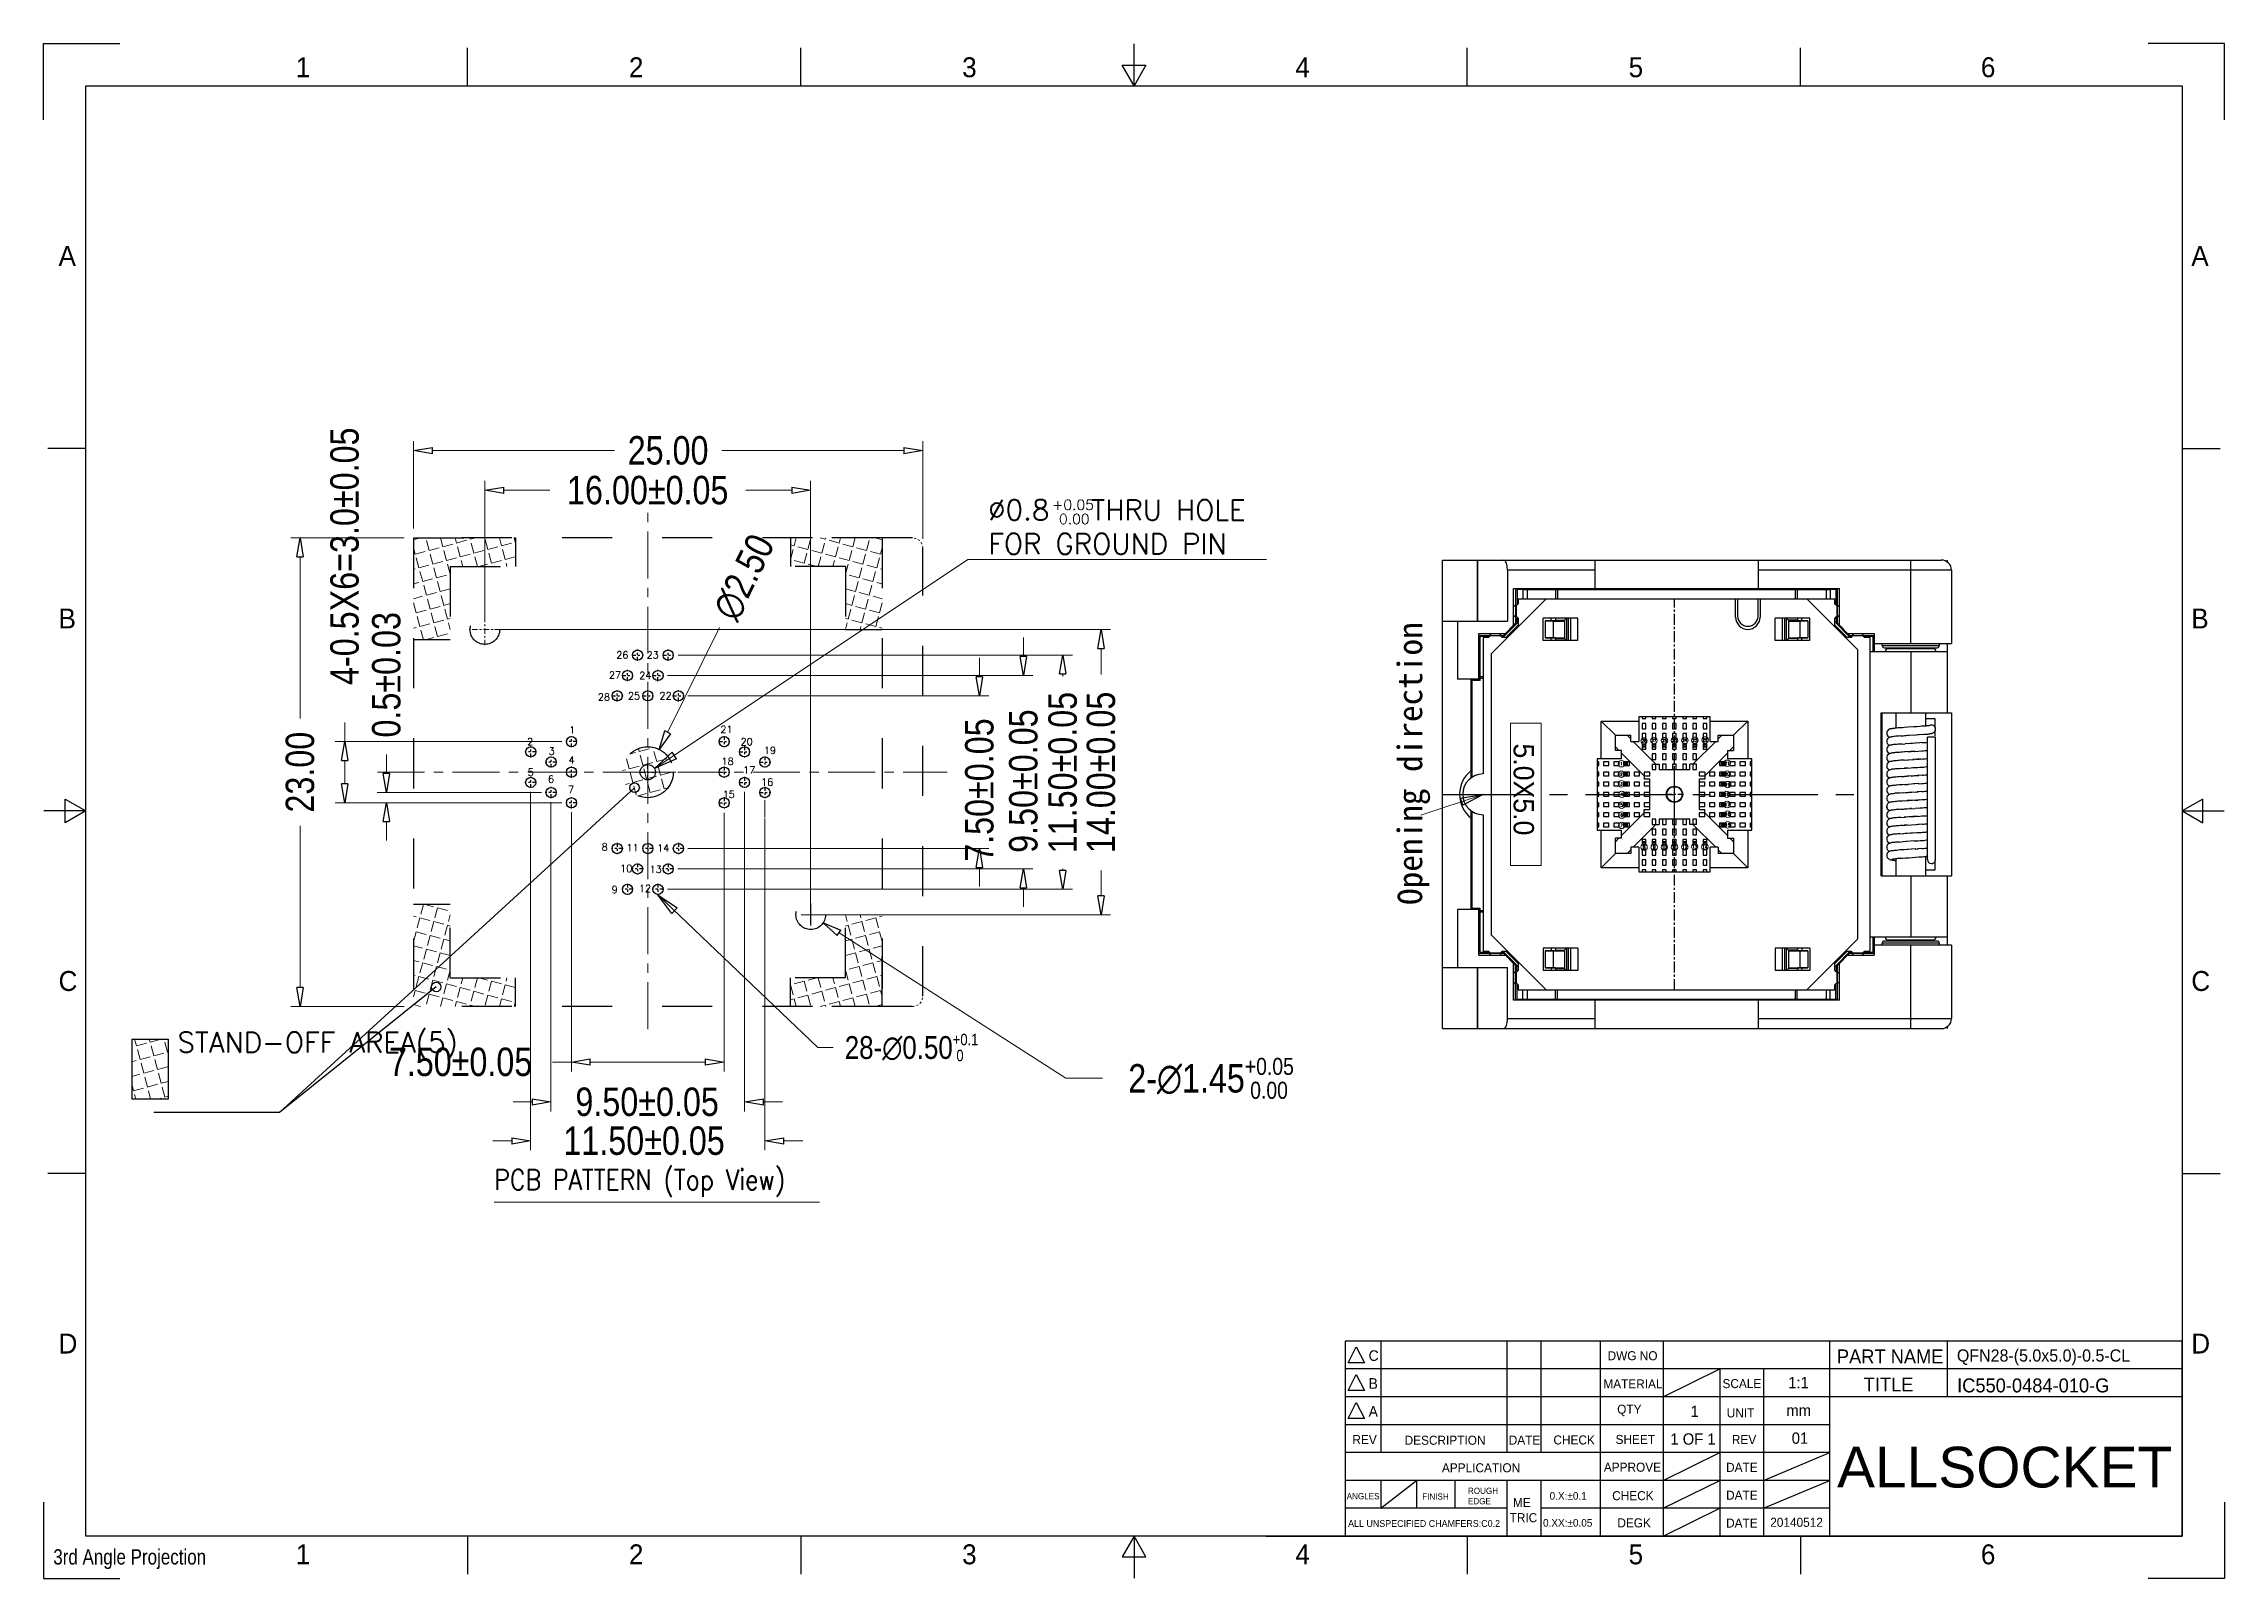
# Model space of a CAD drawing. Header units: millimetres. Extents: x 1647 to 1754, y -277 to -202.
import ezdxf
from ezdxf.enums import TextEntityAlignment as Align

# ---------------------------------------------------------------- set-up
doc = ezdxf.new("R2010")
doc.units = ezdxf.units.MM
doc.header["$LTSCALE"] = 30.734
doc.header["$PDMODE"] = 3
doc.header["$PDSIZE"] = 8
doc.linetypes.add('CENTER', pattern=[0.6, 0.375, -0.075, 0.075, -0.075])
doc.linetypes.add('HIDDEN', pattern=[0.2, 0.1, -0.1])
doc.layers.get('0').update_dxf_attribs({"linetype": 'CONTINUOUS'})
doc.layers.get('Defpoints').update_dxf_attribs({"linetype": 'CONTINUOUS'})
for name, color, linetype in [('DEFAULT_2', 8, 'HIDDEN'), ('DIM', 3, 'CONTINUOUS'), ('TuKuang', 7, 'CONTINUOUS'), ('压塊', 31, 'CONTINUOUS'), ('定位塊', 53, 'CONTINUOUS')]:
    doc.layers.add(name, color=color, linetype=linetype)
doc.layers.add('from', color=7, linetype='CONTINUOUS', lineweight=13)
doc.styles.add('1', font='romans.shx', dxfattribs={"height": 2.5})
doc.styles.add('2', font='romans.shx', dxfattribs={"bigfont": 'bigfont.shx'})
doc.styles.add('GB', font='', dxfattribs={"height": 4})
doc.styles.add('Mark-1', font='@Dotum.ttf')
doc.styles.add('ROMANS', font='romans.shx')
doc.styles.get("Standard").update_dxf_attribs({"font": 'txt', "width": 0.85})
doc.styles.add('TXT', font='txt.shx', dxfattribs={"bigfont": 'gbcbig.shx'})
doc.styles.get('GB').set_extended_font_data('KaiTi_GB2312')
doc.dimstyles.get("Standard").update_dxf_attribs({"dimscale": 0.97, "dimtxt": 2, "dimasz": 1.2, "dimexe": 0.5, "dimexo": 0.5, "dimgap": 0.5, "dimtad": 0, "dimtoh": 1, "dimzin": 1, "dimdsep": 46, "dimtxsty": 'Standard', "dimblk": 'CLOSEDBLANK', "dimcen": 0.5, "dimclrd": 3, "dimclre": 3, "dimclrt": 4, "dimadec": 0, "dimazin": 0, "dimtp": 0.05, "dimtm": 0.05, "dimtfac": 1, "dimtofl": 0, "dimtmove": 0, "dimatfit": 3, "dimldrblk": 'CLOSEDBLANK', "dimfxl": 1, "dimtolj": 1, "dimtzin": 0, "dimlwd": 5, "dimlwe": 5, "dimarcsym": 0})

msp = doc.modelspace()

# ---------------------------------------------------------------- texts
at = {"color": 0, "linetype": 'ByBlock', "char_height": 1, "attachment_point": 1, "style": 'ROMANS'}
for s, insert, width in [('%%C0.8   THRU HOLE FOR GROUND PIN', (1693.73, -224.284), 16.1594), ('\\A1;{\\H0.5x;\\S+0.05^  0.00;}', (1696.861, -224.284), 10.4663), ('STAND-OFF AREA(5)', (1653.916, -250.421), 15.18866)]:
    msp.add_mtext(s, dxfattribs=dict(at, insert=insert, width=width))
at = {"color": 4, "linetype": 'ByBlock', "lineweight": 9, "insert": (1689.965, -251.178), "char_height": 1.12, "attachment_point": 5}
msp.add_mtext('\\A1;28-∅0.50{\\H0.5x;\\S+0.1^  0;}', dxfattribs=at)
at = {"color": 8, "lineweight": 25, "ltscale": 10, "char_height": 0.52053, "width": 0.67136, "attachment_point": 1, "style": '2'}
for s, insert in [('{\\f@Gulim|b0|i0|c134|p34;C}', (1712.408, -266.043)), ('{\\f@Gulim|b0|i0|c134|p34;B}', (1712.408, -267.41)), ('{\\f@Gulim|b0|i0|c134|p34;A}', (1712.408, -268.778))]:
    msp.add_mtext(s, dxfattribs=dict(at, insert=insert))
at = {"color": 0, "linetype": 'ByBlock', "insert": (1735.409, -270.777), "char_height": 2, "attachment_point": 1, "style": 'ROMANS'}
msp.add_mtext_dynamic_manual_height_columns('{\\fSansSerif|b0|i0|c2|p2;ALLSOCKET}', width=14.96325, gutter_width=2.25, heights=[0], dxfattribs=at)
at = {"layer": 'DIM', "color": 8, "linetype": 'ByBlock', "lineweight": 25, "attachment_point": 7, "style": 'GB'}
for s, insert, char_height, width in [('{\\f@Gulim|b0|i0|c134|p34;DWG NO}', (1724.141, -266.538), 0.44422, 3.71193), ('{\\f@Gulim|b0|i0|c134|p34;PART NAME}', (1735.401, -266.688), 0.68553, 5.51269), ('{\\f@Gulim|b0|i0|c134|p34;QFN28-(5.0x5.0)-0.5-CL}', (1741.293, -266.777), 0.6, 3.05386), ('{\\f@Gulim|b0|i0|c134|p34;MATERIAL}', (1723.933, -267.914), 0.44422, 1.55685), ('{\\f@Gulim|b0|i0|c134|p34;SCALE}', (1729.783, -267.905), 0.44422, 1.55685), ('{\\f@Gulim|b0|i0|c134|p34;1:1}', (1733.012, -267.905), 0.55528, 1.33831), ('{\\f@Gulim|b0|i0|c134|p34;TITLE}', (1736.718, -268.064), 0.68553, 3.05386), ('{\\f@Gulim|b0|i0|c134|p34;IC550-0484-010-G}', (1741.304, -268.119), 0.68553, 3.05386), ('{\\f@Gulim|b0|i0|c134|p34;  QTY}', (1724.289, -269.279), 0.44422, 1.55685), ('{\\f@Gulim|b0|i0|c134|p34;1}', (1728.217, -269.317), 0.55528, 0.96925), ('{\\f@Gulim|b0|i0|c134|p34;UNIT}', (1729.992, -269.344), 0.44422, 1.55685), ('{\\f@Gulim|b0|i0|c134|p34;mm}', (1732.919, -269.272), 0.55528, 1.33831), ('{\\f@Gulim|b0|i0|c134|p34;REV}', (1711.611, -270.649), 0.44422, 1.55685), ('{\\f@Gulim|b0|i0|c134|p34;DESCRIPTION}', (1714.174, -270.686), 0.44422, 1.55685), ('{\\f@Gulim|b0|i0|c134|p34;DATE}', (1719.288, -270.672), 0.44422, 1.55685), ('{\\f@Gulim|b0|i0|c134|p34;CHECK}', (1721.482, -270.672), 0.44422, 1.55685), ('{\\f@Gulim|b0|i0|c134|p34;SHEET}', (1724.533, -270.647), 0.44422, 1.55685), ('{\\f@Gulim|b0|i0|c134|p34;1 OF 1}', (1727.225, -270.684), 0.55528, 2.60519), ('{\\f@Gulim|b0|i0|c134|p34;REV}', (1730.244, -270.649), 0.44422, 1.55685), ('{\\f@Gulim|b0|i0|c134|p34;01}', (1733.183, -270.64), 0.55528, 1.33831), ('{\\f@Gulim|b0|i0|c134|p34;APPLICATION}', (1716.006, -272.038), 0.44422, 1.55685), ('{\\f@Gulim|b0|i0|c134|p34;APPROVE}', (1723.957, -272.01), 0.44422, 1.55685), ('{\\f@Gulim|b0|i0|c134|p34;DATE}', (1729.96, -272.01), 0.44422, 1.55685), ('{\\f@Gulim|b0|i0|c134|p34;ROUGH \\PEDGE}', (1717.284, -273.604), 0.30385, 1.22829), ('{\\f@Gulim|b0|i0|c134|p34;0.X:%%P0.1}', (1721.295, -273.382), 0.37481, 2.52294), ('{\\f@Gulim|b0|i0|c134|p34;CHECK}', (1724.367, -273.407), 0.44422, 1.55685), ('{\\f@Gulim|b0|i0|c134|p34;DATE}', (1729.96, -273.378), 0.44422, 1.55685), ('{\\f@Gulim|b0|i0|c134|p34; ME\\PTRIC}', (1719.332, -274.488), 0.44422, 1.55685), ('{\\f@Gulim|b0|i0|c134|p34;0.XX:%%P0.05}', (1720.972, -274.706), 0.37481, 2.81226), ('{\\f@Gulim|b0|i0|c134|p34;DEGK}', (1724.621, -274.742), 0.44422, 1.55685), ('{\\f@Gulim|b0|i0|c134|p34;DATE}', (1729.96, -274.745), 0.44422, 1.55685), ('{\\f@Gulim|b0|i0|c134|p34;20140512}', (1732.128, -274.715), 0.44422, 1.28893)]:
    msp.add_mtext(s, dxfattribs=dict(at, insert=insert, char_height=char_height, width=width))
at = {"layer": 'DIM', "color": 8, "linetype": 'ByBlock', "lineweight": 9, "attachment_point": 7, "style": 'GB'}
for s, insert, char_height, width in [('{\\f@Gulim|b0|i0|c134|p34;ANGLES}', (1711.331, -273.359), 0.30385, 1.647), ('{\\f@Gulim|b0|i0|c134|p34;FINISH}', (1715.037, -273.376), 0.30385, 1.42111), ('{\\f@Gulim|b0|i0|c134|p34;\\C8;ALL UNSPECIFIED CHAMFERS:C0.2}', (1711.4, -274.717), 0.33423, 7.928)]:
    msp.add_mtext(s, dxfattribs=dict(at, insert=insert, char_height=char_height, width=width))
at = {"layer": 'from', "color": 6, "linetype": 'ByBlock', "style": 'TXT'}
for s, height, p in [('26', 0.35, (1675.764, -231.903)), ('23', 0.35, (1677.254, -231.912)), ('27', 0.35, (1675.403, -232.889)), ('24', 0.35, (1676.891, -232.912)), ('28', 0.35, (1674.856, -233.974)), ('25', 0.35, (1676.337, -233.913)), ('22', 0.35, (1677.885, -233.912)), ('1', 0.35, (1673.305, -235.589)), ('21', 0.35, (1680.878, -235.559)), ('2', 0.35, (1671.237, -236.162)), ('3', 0.35, (1672.29, -236.629)), ('20', 0.35, (1681.866, -236.168)), ('19', 0.35, (1683.015, -236.593)), ('28', 0.15, (1725.929, -236.127)), ('27', 0.15, (1726.418, -236.103)), ('26', 0.15, (1726.936, -236.112)), ('25', 0.15, (1727.425, -236.096)), ('24', 0.15, (1727.932, -236.101)), ('23', 0.15, (1728.427, -236.095)), ('22', 0.15, (1728.934, -236.077)), ('5', 0.35, (1671.269, -237.662)), ('4', 0.35, (1673.274, -237.066)), ('18', 0.35, (1680.926, -237.124)), ('17', 0.35, (1681.991, -237.558)), ('2', 0.15, (1724.818, -237.762)), ('1', 0.15, (1724.82, -237.248)), ('21', 0.15, (1730.013, -237.221)), ('20', 0.15, (1730.014, -237.755)), ('6', 0.35, (1672.266, -238.002)), ('7', 0.35, (1673.24, -238.511)), ('15', 0.35, (1680.989, -238.752)), ('16', 0.35, (1682.873, -238.15)), ('3', 0.15, (1724.819, -238.235)), ('4', 0.15, (1724.844, -238.748)), ('18', 0.15, (1729.987, -238.748)), ('19', 0.15, (1730.039, -238.272)), ('5', 0.15, (1724.83, -239.278)), ('6', 0.15, (1724.838, -239.767)), ('17', 0.15, (1730.015, -239.248)), ('16', 0.15, (1730.037, -239.72)), ('7', 0.15, (1724.835, -240.272)), ('15', 0.15, (1730.041, -240.245)), ('8', 0.35, (1674.897, -241.327)), ('11', 0.35, (1676.268, -241.37)), ('14', 0.35, (1677.775, -241.385)), ('8', 0.15, (1725.934, -241.341)), ('9', 0.15, (1726.431, -241.341)), ('10', 0.15, (1726.928, -241.343)), ('11', 0.15, (1727.425, -241.336)), ('12', 0.15, (1727.929, -241.332)), ('13', 0.15, (1728.416, -241.321)), ('14', 0.15, (1728.914, -241.326)), ('10', 0.35, (1675.95, -242.389)), ('13', 0.35, (1677.4, -242.427)), ('9', 0.35, (1675.392, -243.423)), ('12', 0.35, (1676.876, -243.369))]:
    msp.add_text(s, height=height, dxfattribs=at).set_placement(p, align=Align.MIDDLE)
at = {"layer": '压塊', "linetype": 'Continuous', "style": 'Mark-1'}
msp.add_text('5.0X5.0', height=1, rotation=270, dxfattribs=at).set_placement((1719.527, -236.253))

# ---------------------------------------------------------------- blocks, each defined once
blk = doc.blocks.new('_CLOSEDBLANK')
at = {"color": 0, "linetype": 'ByBlock'}
for p, q in [((-1, 0.167), (0, 0)), ((-1, 0.167), (-1, -0.167)), ((0, 0), (-1, -0.167))]:
    blk.add_line(p, q, dxfattribs=at)
blk = doc.blocks.new('*D4')
at = {"layer": 'Defpoints', "color": 0, "linetype": 'ByBlock', "transparency": 16777216}
for p in [(1669.01, -230.66), (1685.01, -244.66), (1699.27, -244.66)]:
    blk.add_point(p, dxfattribs=at)
at = {"layer": 'DIM', "color": 3, "linetype": 'ByBlock', "lineweight": 5, "transparency": 16777216}
for p, q in [((1669.48, -230.66), (1699.74, -230.66)), ((1699.27, -231.59), (1699.27, -232.86)), ((1699.27, -243.73), (1699.27, -242.48)), ((1685.48, -244.66), (1699.74, -244.66))]:
    blk.add_line(p, q, dxfattribs=at)
at = {"layer": 'DIM', "color": 3, "linetype": 'ByBlock', "lineweight": 5, "transparency": 16777216, "xscale": 0.93, "yscale": 0.93, "zscale": 0.93}
for p, rotation in [((1699.27, -230.66), 90), ((1699.27, -244.66), 270)]:
    blk.add_blockref('_CLOSEDBLANK', p, dxfattribs=dict(at, rotation=rotation))
at = {"layer": 'DIM', "color": 4, "linetype": 'ByBlock', "transparency": 16777216, "insert": (1699.27, -237.67), "char_height": 1.395, "attachment_point": 5, "rotation": 90}
blk.add_mtext('\\A1;14.00±0.05', dxfattribs=at)
blk = doc.blocks.new('*D5')
at = {"layer": 'Defpoints', "color": 0, "linetype": 'ByBlock', "transparency": 16777216}
for p in [(1669.01, -223.82), (1669.01, -230.66), (1685.01, -244.66)]:
    blk.add_point(p, dxfattribs=at)
at = {"layer": 'DIM', "color": 3, "linetype": 'ByBlock', "lineweight": 5, "transparency": 16777216}
for p, q in [((1669.01, -230.2), (1669.01, -223.35)), ((1685.01, -244.2), (1685.01, -223.35)), ((1669.94, -223.82), (1672.2, -223.82)), ((1684.08, -223.82), (1681.83, -223.82))]:
    blk.add_line(p, q, dxfattribs=at)
at = {"layer": 'DIM', "color": 3, "linetype": 'ByBlock', "lineweight": 5, "transparency": 16777216, "xscale": 0.93, "yscale": 0.93, "zscale": 0.93, "rotation": 180}
blk.add_blockref('_CLOSEDBLANK', (1669.01, -223.82), dxfattribs=at)
at = {"layer": 'DIM', "color": 3, "linetype": 'ByBlock', "lineweight": 5, "transparency": 16777216, "xscale": 0.93, "yscale": 0.93, "zscale": 0.93}
blk.add_blockref('_CLOSEDBLANK', (1685.01, -223.82), dxfattribs=at)
at = {"layer": 'DIM', "color": 4, "linetype": 'ByBlock', "transparency": 16777216, "insert": (1677.01, -223.82), "char_height": 1.395, "attachment_point": 5}
blk.add_mtext('\\A1;16.00±0.05', dxfattribs=at)
blk = doc.blocks.new('*D6')
at = {"layer": 'Defpoints', "color": 0, "linetype": 'ByBlock', "transparency": 16777216}
for p in [(1673.26, -239.16), (1680.76, -239.19), (1680.76, -251.89)]:
    blk.add_point(p, dxfattribs=at)
at = {"layer": 'DIM', "color": 3, "linetype": 'ByBlock', "lineweight": 5, "transparency": 16777216}
for p, q in [((1673.26, -239.63), (1673.26, -252.35)), ((1680.76, -239.65), (1680.76, -252.35)), ((1673.26, -251.89), (1672.33, -251.89)), ((1679.83, -251.89), (1674.19, -251.89))]:
    blk.add_line(p, q, dxfattribs=at)
at = {"layer": 'DIM', "color": 3, "linetype": 'ByBlock', "lineweight": 5, "transparency": 16777216, "xscale": 0.93, "yscale": 0.93, "zscale": 0.93, "rotation": 180}
blk.add_blockref('_CLOSEDBLANK', (1673.26, -251.89), dxfattribs=at)
at = {"layer": 'DIM', "color": 3, "linetype": 'ByBlock', "lineweight": 5, "transparency": 16777216, "xscale": 0.93, "yscale": 0.93, "zscale": 0.93}
blk.add_blockref('_CLOSEDBLANK', (1680.76, -251.89), dxfattribs=at)
at = {"layer": 'DIM', "color": 4, "linetype": 'ByBlock', "transparency": 16777216, "insert": (1667.82, -251.89), "char_height": 1.395, "attachment_point": 5}
blk.add_mtext('\\A1;7.50±0.05', dxfattribs=at)
blk = doc.blocks.new('*D7')
at = {"layer": 'Defpoints', "color": 0, "linetype": 'ByBlock', "transparency": 16777216}
for p in [(1672.26, -238.66), (1681.76, -238.16), (1681.76, -253.85)]:
    blk.add_point(p, dxfattribs=at)
at = {"layer": 'DIM', "color": 3, "linetype": 'ByBlock', "lineweight": 5, "transparency": 16777216}
for p, q in [((1681.76, -238.63), (1681.76, -254.32)), ((1672.26, -239.13), (1672.26, -254.32)), ((1671.33, -253.85), (1670.4, -253.85)), ((1682.69, -253.85), (1683.62, -253.85))]:
    blk.add_line(p, q, dxfattribs=at)
at = {"layer": 'DIM', "color": 3, "linetype": 'ByBlock', "lineweight": 5, "transparency": 16777216, "xscale": 0.93, "yscale": 0.93, "zscale": 0.93}
blk.add_blockref('_CLOSEDBLANK', (1672.26, -253.85), dxfattribs=at)
at = {"layer": 'DIM', "color": 3, "linetype": 'ByBlock', "lineweight": 5, "transparency": 16777216, "xscale": 0.93, "yscale": 0.93, "zscale": 0.93, "rotation": 180}
blk.add_blockref('_CLOSEDBLANK', (1681.76, -253.85), dxfattribs=at)
at = {"layer": 'DIM', "color": 4, "linetype": 'ByBlock', "transparency": 16777216, "insert": (1676.98, -253.85), "char_height": 1.395, "attachment_point": 5}
blk.add_mtext('\\A1;9.50±0.05', dxfattribs=at)
blk = doc.blocks.new('*D8')
at = {"layer": 'Defpoints', "color": 0, "linetype": 'ByBlock', "transparency": 16777216}
for p in [(1671.26, -238.16), (1682.76, -239.46), (1682.76, -255.76)]:
    blk.add_point(p, dxfattribs=at)
at = {"layer": 'DIM', "color": 3, "linetype": 'ByBlock', "lineweight": 5, "transparency": 16777216}
for p, q in [((1671.26, -238.63), (1671.26, -256.22)), ((1682.76, -239.93), (1682.76, -256.22)), ((1670.33, -255.76), (1669.4, -255.76)), ((1683.69, -255.76), (1684.62, -255.76))]:
    blk.add_line(p, q, dxfattribs=at)
at = {"layer": 'DIM', "color": 3, "linetype": 'ByBlock', "lineweight": 5, "transparency": 16777216, "xscale": 0.93, "yscale": 0.93, "zscale": 0.93}
blk.add_blockref('_CLOSEDBLANK', (1671.26, -255.76), dxfattribs=at)
at = {"layer": 'DIM', "color": 3, "linetype": 'ByBlock', "lineweight": 5, "transparency": 16777216, "xscale": 0.93, "yscale": 0.93, "zscale": 0.93, "rotation": 180}
blk.add_blockref('_CLOSEDBLANK', (1682.76, -255.76), dxfattribs=at)
at = {"layer": 'DIM', "color": 4, "linetype": 'ByBlock', "transparency": 16777216, "insert": (1676.83, -255.76), "char_height": 1.395, "attachment_point": 5}
blk.add_mtext('\\A1;11.50±0.05', dxfattribs=at)
blk = doc.blocks.new('*D9')
at = {"layer": 'Defpoints', "color": 0, "linetype": 'ByBlock', "transparency": 16777216}
for p in [(1677.51, -232.91), (1678.01, -242.41), (1695.46, -242.41)]:
    blk.add_point(p, dxfattribs=at)
at = {"layer": 'DIM', "color": 3, "linetype": 'ByBlock', "lineweight": 5, "transparency": 16777216}
for p, q in [((1695.46, -231.98), (1695.46, -231.05)), ((1677.98, -232.91), (1695.92, -232.91)), ((1678.48, -242.41), (1695.92, -242.41)), ((1695.46, -243.34), (1695.46, -244.27))]:
    blk.add_line(p, q, dxfattribs=at)
at = {"layer": 'DIM', "color": 3, "linetype": 'ByBlock', "lineweight": 5, "transparency": 16777216, "xscale": 0.93, "yscale": 0.93, "zscale": 0.93}
for p, rotation in [((1695.46, -232.91), 270), ((1695.46, -242.41), 90)]:
    blk.add_blockref('_CLOSEDBLANK', p, dxfattribs=dict(at, rotation=rotation))
at = {"layer": 'DIM', "color": 4, "linetype": 'ByBlock', "transparency": 16777216, "insert": (1695.46, -238.1), "char_height": 1.395, "attachment_point": 5, "rotation": 90}
blk.add_mtext('\\A1;9.50±0.05', dxfattribs=at)
blk = doc.blocks.new('*D10')
at = {"layer": 'Defpoints', "color": 0, "linetype": 'ByBlock', "transparency": 16777216}
for p in [(1678.04, -231.91), (1677.51, -243.41), (1697.39, -243.41)]:
    blk.add_point(p, dxfattribs=at)
at = {"layer": 'DIM', "color": 3, "linetype": 'ByBlock', "lineweight": 5, "transparency": 16777216}
for p, q in [((1678.5, -231.91), (1697.86, -231.91)), ((1697.39, -232.84), (1697.39, -232.97)), ((1697.39, -242.48), (1697.39, -242.4)), ((1677.98, -243.41), (1697.86, -243.41))]:
    blk.add_line(p, q, dxfattribs=at)
at = {"layer": 'DIM', "color": 3, "linetype": 'ByBlock', "lineweight": 5, "transparency": 16777216, "xscale": 0.93, "yscale": 0.93, "zscale": 0.93}
for p, rotation in [((1697.39, -231.91), 90), ((1697.39, -243.41), 270)]:
    blk.add_blockref('_CLOSEDBLANK', p, dxfattribs=dict(at, rotation=rotation))
at = {"layer": 'DIM', "color": 4, "linetype": 'ByBlock', "transparency": 16777216, "insert": (1697.39, -237.68), "char_height": 1.395, "attachment_point": 5, "rotation": 90}
blk.add_mtext('\\A1;11.50±0.05', dxfattribs=at)
blk = doc.blocks.new('*D11')
at = {"layer": 'Defpoints', "color": 0, "linetype": 'ByBlock', "transparency": 16777216}
for p in [(1659.94, -226.16), (1665.51, -226.16), (1665.51, -249.16)]:
    blk.add_point(p, dxfattribs=at)
at = {"layer": 'DIM', "color": 3, "linetype": 'ByBlock', "lineweight": 5, "transparency": 16777216}
for p, q in [((1665.05, -226.16), (1659.48, -226.16)), ((1659.94, -227.09), (1659.94, -235.02)), ((1659.94, -248.23), (1659.94, -240.3)), ((1665.05, -249.16), (1659.48, -249.16))]:
    blk.add_line(p, q, dxfattribs=at)
at = {"layer": 'DIM', "color": 3, "linetype": 'ByBlock', "lineweight": 5, "transparency": 16777216, "xscale": 0.93, "yscale": 0.93, "zscale": 0.93}
for p, rotation in [((1659.94, -226.16), 90), ((1659.94, -249.16), 270)]:
    blk.add_blockref('_CLOSEDBLANK', p, dxfattribs=dict(at, rotation=rotation))
at = {"layer": 'DIM', "color": 4, "linetype": 'ByBlock', "transparency": 16777216, "insert": (1659.94, -237.66), "char_height": 1.395, "attachment_point": 5, "rotation": 90}
blk.add_mtext('\\A1;23.00', dxfattribs=at)
blk = doc.blocks.new('*D12')
at = {"layer": 'Defpoints', "color": 0, "linetype": 'ByBlock', "transparency": 16777216}
for p in [(1665.51, -221.87), (1665.51, -226.16), (1690.51, -226.66)]:
    blk.add_point(p, dxfattribs=at)
at = {"layer": 'DIM', "color": 3, "linetype": 'ByBlock', "lineweight": 5, "transparency": 16777216}
for p, q in [((1665.51, -225.7), (1665.51, -221.41)), ((1690.51, -226.2), (1690.51, -221.41)), ((1666.44, -221.87), (1675.38, -221.87)), ((1689.58, -221.87), (1680.65, -221.87))]:
    blk.add_line(p, q, dxfattribs=at)
at = {"layer": 'DIM', "color": 3, "linetype": 'ByBlock', "lineweight": 5, "transparency": 16777216, "xscale": 0.93, "yscale": 0.93, "zscale": 0.93, "rotation": 180}
blk.add_blockref('_CLOSEDBLANK', (1665.51, -221.87), dxfattribs=at)
at = {"layer": 'DIM', "color": 3, "linetype": 'ByBlock', "lineweight": 5, "transparency": 16777216, "xscale": 0.93, "yscale": 0.93, "zscale": 0.93}
blk.add_blockref('_CLOSEDBLANK', (1690.51, -221.87), dxfattribs=at)
at = {"layer": 'DIM', "color": 4, "linetype": 'ByBlock', "transparency": 16777216, "insert": (1678.01, -221.87), "char_height": 1.395, "attachment_point": 5}
blk.add_mtext('\\A1;25.00', dxfattribs=at)
blk = doc.blocks.new('*D13')
at = {"layer": 'Defpoints', "color": 0, "linetype": 'ByBlock', "transparency": 16777216}
for p in [(1677.57, -236.54), (1676.46, -238.78)]:
    blk.add_point(p, dxfattribs=at)
at = {"layer": 'DIM', "color": 3, "linetype": 'ByBlock', "lineweight": 5, "transparency": 16777216}
for p, q in [((1680.53, -230.55), (1677.98, -235.71)), ((1676.55, -237.66), (1677.48, -237.66)), ((1677.01, -238.13), (1677.01, -237.2))]:
    blk.add_line(p, q, dxfattribs=at)
at = {"layer": 'DIM', "color": 3, "linetype": 'ByBlock', "lineweight": 5, "transparency": 16777216, "xscale": 0.93, "yscale": 0.93, "zscale": 0.93, "rotation": 243.727762430677}
blk.add_blockref('_CLOSEDBLANK', (1677.57, -236.54), dxfattribs=at)
at = {"layer": 'DIM', "color": 4, "linetype": 'ByBlock', "transparency": 16777216, "insert": (1681.74, -228.09), "char_height": 1.395, "attachment_point": 5, "rotation": 63.7278}
blk.add_mtext('\\A1;∅2.50', dxfattribs=at)
blk = doc.blocks.new('*D14')
at = {"layer": 'Defpoints', "color": 0, "linetype": 'ByBlock', "transparency": 16777216}
for p in [(1678.51, -233.91), (1678.51, -241.41), (1693.3, -241.41)]:
    blk.add_point(p, dxfattribs=at)
at = {"layer": 'DIM', "color": 3, "linetype": 'ByBlock', "lineweight": 5, "transparency": 16777216}
for p, q in [((1693.3, -232.98), (1693.3, -232.05)), ((1678.98, -233.91), (1693.76, -233.91)), ((1678.98, -241.41), (1693.76, -241.41)), ((1693.3, -242.34), (1693.3, -243.27))]:
    blk.add_line(p, q, dxfattribs=at)
at = {"layer": 'DIM', "color": 3, "linetype": 'ByBlock', "lineweight": 5, "transparency": 16777216, "xscale": 0.93, "yscale": 0.93, "zscale": 0.93}
for p, rotation in [((1693.3, -233.91), 270), ((1693.3, -241.41), 90)]:
    blk.add_blockref('_CLOSEDBLANK', p, dxfattribs=dict(at, rotation=rotation))
at = {"layer": 'DIM', "color": 4, "linetype": 'ByBlock', "transparency": 16777216, "insert": (1693.3, -238.54), "char_height": 1.395, "attachment_point": 5, "rotation": 90}
blk.add_mtext('\\A1;7.50±0.05', dxfattribs=at)
blk = doc.blocks.new('asdf456')
at = {"color": 8}
for p, q in [((1449.22, 152.96), (1448.09, 154.93)), ((1448.09, 154.93), (1450.34, 154.93)), ((1450.34, 154.93), (1449.22, 152.96)), ((1348.08, 83.25), (1348.08, 85.49)), ((1348.08, 85.49), (1350.05, 84.37)), ((1550.36, 85.49), (1548.39, 84.37)), ((1550.36, 83.25), (1550.36, 85.49)), ((1350.05, 84.37), (1348.08, 83.25)), ((1548.39, 84.37), (1550.36, 83.25)), ((1449.22, 15.77), (1448.09, 13.81)), ((1450.34, 13.81), (1449.22, 15.77)), ((1448.09, 13.81), (1450.34, 13.81))]:
    blk.add_line(p, q, dxfattribs=at)
at = {"layer": 'TuKuang', "color": 8}
for p, q in [((1449.22, 152.96), (1449.22, 156.94)), ((1386.16, 152.96), (1386.16, 156.57)), ((1417.69, 152.96), (1417.69, 156.57)), ((1480.75, 152.96), (1480.75, 156.57)), ((1512.28, 152.96), (1512.28, 156.57)), ((1350.05, 15.77), (1350.05, 152.96)), ((1350.05, 152.96), (1548.39, 152.96)), ((1548.39, 152.96), (1548.39, 15.77)), ((1350.05, 118.67), (1346.44, 118.67)), ((1548.39, 118.67), (1552, 118.67)), ((1350.05, 84.37), (1346.07, 84.37)), ((1548.39, 84.37), (1552.36, 84.37)), ((1350.05, 50.07), (1346.44, 50.07)), ((1548.39, 50.07), (1552, 50.07)), ((1548.39, 15.77), (1350.05, 15.77)), ((1386.16, 15.77), (1386.16, 12.16)), ((1417.69, 15.77), (1417.69, 12.16)), ((1449.22, 15.77), (1449.22, 11.8)), ((1480.75, 15.77), (1480.75, 12.16)), ((1512.28, 15.77), (1512.28, 12.16))]:
    blk.add_line(p, q, dxfattribs=at)
for points in [[(1346.05, 149.74), (1346.05, 156.96), (1353.27, 156.96)], [(1552.39, 149.74), (1552.39, 156.96), (1545.17, 156.96)], [(1346.05, 18.99), (1346.05, 11.77), (1353.27, 11.77)], [(1552.39, 18.99), (1552.39, 11.77), (1545.17, 11.77)]]:
    blk.add_lwpolyline(points, dxfattribs=at)
at = {"color": 8, "char_height": 1.8844, "attachment_point": 1, "style": '1'}
for s, insert, width in [('{\\f@Gulim|b0|i0|c0|p34;1}', (1369.9, 155.67), 8.3008), ('{\\f@Gulim|b0|i0|c134|p34;2}', (1401.43, 155.67), 8.3008), ('{\\f@Gulim|b0|i0|c134|p34;3}', (1432.96, 155.67), 8.3008), ('{\\f@Gulim|b0|i0|c134|p34;4}', (1464.49, 155.67), 8.3008), ('{\\f@Gulim|b0|i0|c134|p34;5}', (1496.02, 155.67), 8.3008), ('{\\f@Gulim|b0|i0|c134|p34;6}', (1529.35, 155.67), 8.3008), ('{\\f@Gulim|b0|i0|c134|p34;A}', (1347.46, 137.82), 9.0416), ('{\\f@Gulim|b0|i0|c134|p34;A}', (1549.26, 137.82), 9.0416), ('{\\f@Gulim|b0|i0|c134|p34;B}', (1347.46, 103.52), 9.0416), ('{\\f@Gulim|b0|i0|c134|p34;B}', (1549.26, 103.52), 9.0416), ('{\\f@Gulim|b0|i0|c134|p34;C}', (1347.46, 69.23), 9.0416), ('{\\f@Gulim|b0|i0|c134|p34;C}', (1549.26, 69.23), 9.0416), ('{\\f@Gulim|b0|i0|c134|p34;D}', (1347.46, 34.93), 9.0416), ('{\\f@Gulim|b0|i0|c134|p34;D}', (1549.26, 34.93), 9.0416), ('{\\f@Gulim|b0|i0|c0|p34;1}', (1369.9, 14.99), 8.3008), ('{\\f@Gulim|b0|i0|c134|p34;2}', (1401.43, 14.99), 8.3008), ('{\\f@Gulim|b0|i0|c134|p34;3}', (1432.96, 14.99), 8.3008), ('{\\f@Gulim|b0|i0|c134|p34;4}', (1464.49, 14.99), 8.3008), ('{\\f@Gulim|b0|i0|c134|p34;5}', (1496.02, 14.99), 8.3008), ('{\\f@Gulim|b0|i0|c134|p34;6}', (1529.35, 14.99), 8.3008)]:
    blk.add_mtext(s, dxfattribs=dict(at, insert=insert, width=width))
at = {"layer": 'TuKuang', "color": 8, "lineweight": 9, "insert": (1346.96, 14.53), "char_height": 1.4441, "width": 18.5479, "attachment_point": 1}
blk.add_mtext('{\\f@Gulim|b0|i0|c0|p34;\\C8;3rd Angle Projection}', dxfattribs=at)
blk = doc.blocks.new('P')
at = {"lineweight": 9}
blk.add_line((1851.26, 2772.63), (1883.21, 2772.63), dxfattribs=at)
at = {"lineweight": 9, "insert": (1851.27, 2775.82), "char_height": 2, "attachment_point": 1}
blk.add_mtext('{\\Fromans|c0;PCB PATTERN (Top View)}', dxfattribs=at)
blk = doc.blocks.new('*D15')
at = {"layer": 'Defpoints', "color": 0, "linetype": 'ByBlock', "transparency": 16777216}
for p in [(1664.18, -238.66), (1672.26, -238.66), (1673.26, -239.16)]:
    blk.add_point(p, dxfattribs=at)
at = {"layer": 'DIM', "color": 3, "linetype": 'ByBlock', "lineweight": 5, "transparency": 16777216}
for p, q in [((1664.18, -237.73), (1664.18, -236.8)), ((1671.8, -238.66), (1663.72, -238.66)), ((1672.8, -239.16), (1663.72, -239.16)), ((1664.18, -240.09), (1664.18, -241.02))]:
    blk.add_line(p, q, dxfattribs=at)
at = {"layer": 'DIM', "color": 3, "linetype": 'ByBlock', "lineweight": 5, "transparency": 16777216, "xscale": 0.93, "yscale": 0.93, "zscale": 0.93}
for p, rotation in [((1664.18, -238.66), 270), ((1664.18, -239.16), 90)]:
    blk.add_blockref('_CLOSEDBLANK', p, dxfattribs=dict(at, rotation=rotation))
at = {"layer": 'DIM', "color": 4, "linetype": 'ByBlock', "transparency": 16777216, "insert": (1664.18, -232.88), "char_height": 1.395, "attachment_point": 5, "rotation": 90}
blk.add_mtext('\\A1;{\\C2;0.5%%P0.03}', dxfattribs=at)
blk = doc.blocks.new('*D16')
at = {"layer": 'Defpoints', "color": 0, "linetype": 'ByBlock', "transparency": 16777216}
for p in [(1662.13, -236.16), (1673.26, -236.16), (1673.26, -239.16)]:
    blk.add_point(p, dxfattribs=at)
at = {"layer": 'DIM', "color": 3, "linetype": 'ByBlock', "lineweight": 5, "transparency": 16777216}
for p, q in [((1662.13, -236.16), (1662.13, -235.23)), ((1672.8, -236.16), (1661.67, -236.16)), ((1662.13, -238.23), (1662.13, -237.09)), ((1672.8, -239.16), (1661.67, -239.16))]:
    blk.add_line(p, q, dxfattribs=at)
at = {"layer": 'DIM', "color": 3, "linetype": 'ByBlock', "lineweight": 5, "transparency": 16777216, "xscale": 0.93, "yscale": 0.93, "zscale": 0.93}
for p, rotation in [((1662.13, -236.16), 90), ((1662.13, -239.16), 270)]:
    blk.add_blockref('_CLOSEDBLANK', p, dxfattribs=dict(at, rotation=rotation))
at = {"layer": 'DIM', "color": 4, "linetype": 'ByBlock', "transparency": 16777216, "insert": (1662.13, -227.06), "char_height": 1.395, "attachment_point": 5, "rotation": 90}
blk.add_mtext('\\A1;{\\C2;4-0.5X6=3.0%%P0.05}', dxfattribs=at)
blk = doc.blocks.new('*D17')
at = {"layer": 'Defpoints', "color": 0, "linetype": 'ByBlock', "transparency": 16777216}
for p in [(1684.4, -244.27), (1685.62, -245.05)]:
    blk.add_point(p, dxfattribs=at)
at = {"layer": 'DIM', "color": 3, "linetype": 'ByBlock', "lineweight": 5, "transparency": 16777216}
for p, q in [((1684.55, -244.66), (1685.48, -244.66)), ((1685.01, -245.13), (1685.01, -244.2)), ((1697.54, -252.69), (1686.41, -245.55)), ((1699.34, -252.69), (1697.54, -252.69))]:
    blk.add_line(p, q, dxfattribs=at)
at = {"layer": 'DIM', "color": 3, "linetype": 'ByBlock', "lineweight": 5, "transparency": 16777216, "xscale": 0.93, "yscale": 0.93, "zscale": 0.93, "rotation": 147.3529996918234}
blk.add_blockref('_CLOSEDBLANK', (1685.62, -245.05), dxfattribs=at)
at = {"layer": 'DIM', "color": 4, "linetype": 'ByBlock', "transparency": 16777216, "insert": (1704.67, -252.69), "char_height": 1.395, "attachment_point": 5}
blk.add_mtext('\\A1;2-∅1.45{\\H0.837000;\\S+0.05^  0.00;}', dxfattribs=at)
blk = doc.blocks.new('04-5')
at = {"layer": '定位塊', "linetype": 'Continuous'}
for p, q in [((2130.63, 1488.7), (2134.33, 1488.7)), ((2132.03, 1487.3), (2130.63, 1488.7)), ((2130.63, 1485), (2130.63, 1488.7)), ((2134.33, 1489.1), (2134.33, 1486.7)), ((2141.33, 1489.1), (2134.33, 1489.1)), ((2141.33, 1486.7), (2141.33, 1489.1)), ((2141.33, 1488.7), (2145.03, 1488.7)), ((2143.63, 1487.3), (2145.03, 1488.7)), ((2145.03, 1488.7), (2145.03, 1485)), ((2132.03, 1487.3), (2133.53, 1487.3)), ((2132.03, 1485.8), (2132.03, 1487.3)), ((2133.53, 1486.7), (2133.53, 1487.3)), ((2133.53, 1486.7), (2134.33, 1486.7)), ((2141.33, 1486.7), (2142.13, 1486.7)), ((2142.13, 1487.3), (2143.63, 1487.3)), ((2142.13, 1486.7), (2142.13, 1487.3)), ((2143.63, 1487.3), (2143.63, 1485.8)), ((2132.63, 1485), (2130.23, 1485)), ((2130.23, 1485), (2130.23, 1478)), ((2132.63, 1485.8), (2132.03, 1485.8)), ((2132.63, 1485), (2132.63, 1485.8)), ((2143.03, 1485.8), (2143.63, 1485.8)), ((2143.03, 1485.8), (2143.03, 1485)), ((2145.43, 1485), (2143.03, 1485)), ((2145.43, 1478), (2145.43, 1485)), ((2130.23, 1478), (2132.63, 1478)), ((2130.63, 1474.3), (2130.63, 1478)), ((2132.63, 1477.2), (2132.63, 1478)), ((2143.03, 1478), (2143.03, 1477.2)), ((2143.03, 1478), (2145.43, 1478)), ((2145.03, 1478), (2145.03, 1474.3)), ((2132.03, 1475.7), (2130.63, 1474.3)), ((2132.63, 1477.2), (2132.03, 1477.2)), ((2132.03, 1475.7), (2132.03, 1477.2)), ((2133.53, 1475.7), (2132.03, 1475.7)), ((2133.53, 1476.3), (2133.53, 1475.7)), ((2134.33, 1476.3), (2133.53, 1476.3)), ((2134.33, 1476.3), (2134.33, 1473.9)), ((2141.33, 1473.9), (2141.33, 1476.3)), ((2142.13, 1476.3), (2141.33, 1476.3)), ((2142.13, 1476.3), (2142.13, 1475.7)), ((2143.63, 1475.7), (2142.13, 1475.7)), ((2143.03, 1477.2), (2143.63, 1477.2)), ((2143.63, 1477.2), (2143.63, 1475.7)), ((2143.63, 1475.7), (2145.03, 1474.3)), ((2134.33, 1474.3), (2130.63, 1474.3)), ((2134.33, 1473.9), (2141.33, 1473.9)), ((2145.03, 1474.3), (2141.33, 1474.3))]:
    blk.add_line(p, q, dxfattribs=at)
at = {"layer": '定位塊', "color": 1, "linetype": 'CENTER', "ltscale": 0.046281}
blk.add_line((2137.83, 1478), (2137.83, 1485), dxfattribs=at)
blk = doc.blocks.new('b')
at = {"color": 7, "linetype": 'Continuous'}
for p, q in [((1258.82, -767.66), (1258.82, -744.66)), ((1258.82, -744.66), (1283.32, -744.66)), ((1260.54, -747.66), (1260.54, -744.66)), ((1260.55, -744.66), (1260.55, -747.66)), ((1262.02, -745.16), (1262.02, -747.66)), ((1266.32, -745.16), (1262.02, -745.16)), ((1266.32, -746.06), (1266.32, -744.66)), ((1274.32, -744.66), (1274.32, -746.06)), ((1283.82, -745.16), (1274.32, -745.16)), ((1281.82, -748.76), (1281.82, -744.66)), ((1283.62, -744.76), (1283.62, -744.66)), ((1283.82, -745.16), (1283.82, -748.76)), ((1262.32, -747.86), (1262.32, -746.06)), ((1262.32, -746.06), (1278.32, -746.06)), ((1262.42, -746.06), (1262.42, -747.76)), ((1262.45, -746.06), (1262.5, -746.1)), ((1262.5, -746.1), (1262.5, -746.85)), ((1262.77, -746.11), (1262.5, -746.1)), ((1262.77, -746.11), (1262.77, -746.56)), ((1262.77, -746.11), (1277.87, -746.11)), ((1262.98, -746.11), (1262.98, -746.56)), ((1264.38, -746.11), (1264.38, -746.56)), ((1264.48, -746.06), (1264.48, -746.56)), ((1264.98, -746.11), (1264.98, -746.06)), ((1275.66, -746.06), (1275.66, -746.11)), ((1276.16, -746.56), (1276.16, -746.06)), ((1276.25, -746.11), (1276.25, -746.56)), ((1277.66, -746.11), (1277.66, -746.56)), ((1278.14, -746.1), (1277.87, -746.11)), ((1277.87, -746.11), (1277.87, -746.56)), ((1278.14, -746.1), (1278.18, -746.06)), ((1278.14, -746.1), (1278.14, -746.85)), ((1278.22, -747.76), (1278.22, -746.06)), ((1278.32, -747.86), (1278.32, -746.06)), ((1261.22, -749.26), (1263.92, -746.56)), ((1262.42, -746.96), (1262.32, -746.86)), ((1262.42, -747.36), (1262.32, -747.46)), ((1262.44, -746.91), (1262.54, -746.81)), ((1262.44, -746.91), (1262.44, -747.41)), ((1262.54, -747.51), (1262.44, -747.41)), ((1262.54, -746.56), (1262.54, -746.81)), ((1262.54, -746.56), (1278.1, -746.56)), ((1273.22, -747.46), (1273.22, -746.56)), ((1273.32, -746.56), (1273.32, -747.41)), ((1274.32, -747.41), (1274.32, -746.56)), ((1274.42, -746.56), (1274.42, -747.46)), ((1276.72, -746.56), (1279.22, -749.06)), ((1278.1, -746.81), (1278.1, -746.56)), ((1278.1, -746.81), (1278.2, -746.91)), ((1278.2, -747.41), (1278.1, -747.51)), ((1278.2, -747.41), (1278.2, -746.91)), ((1278.32, -746.86), (1278.22, -746.96)), ((1278.32, -747.46), (1278.22, -747.36)), ((1258.82, -747.66), (1262.02, -747.66)), ((1259.57, -747.66), (1259.57, -750.51)), ((1260.62, -750.57), (1260.62, -748.26)), ((1260.62, -748.26), (1261.92, -748.26)), ((1260.62, -748.36), (1261.82, -748.36)), ((1260.67, -750.57), (1260.67, -748.41)), ((1261.14, -748.41), (1260.67, -748.41)), ((1260.82, -748.46), (1260.82, -755.16)), ((1261.09, -748.46), (1260.82, -748.46)), ((1261.09, -748.46), (1261.17, -748.38)), ((1261.22, -748.36), (1261.12, -748.26)), ((1261.67, -748.38), (1261.17, -748.38)), ((1261.72, -748.26), (1261.62, -748.36)), ((1261.67, -748.38), (1261.75, -748.46)), ((1261.84, -748.41), (1261.7, -748.41)), ((1261.94, -748.46), (1261.75, -748.46)), ((1262.42, -747.76), (1261.82, -748.36)), ((1261.84, -748.41), (1262.47, -747.78)), ((1261.94, -748.46), (1262.54, -747.86)), ((1262.5, -747.51), (1262.42, -747.59)), ((1262.47, -747.54), (1262.47, -747.78)), ((1262.54, -747.71), (1262.47, -747.71)), ((1262.5, -747.47), (1262.5, -747.51)), ((1262.5, -747.51), (1262.54, -747.51)), ((1262.54, -747.51), (1262.54, -747.86)), ((1263.77, -748.61), (1263.77, -747.51)), ((1265.47, -747.51), (1263.77, -747.51)), ((1263.87, -747.64), (1263.87, -748.48)), ((1264.37, -747.64), (1263.87, -747.64)), ((1263.87, -747.64), (1264.27, -747.65)), ((1263.87, -748.48), (1264.27, -748.47)), ((1264.37, -748.48), (1263.87, -748.48)), ((1264.17, -747.64), (1264.17, -747.51)), ((1264.17, -748.61), (1264.17, -748.48)), ((1264.27, -747.65), (1264.27, -748.47)), ((1264.27, -747.65), (1264.82, -747.65)), ((1264.27, -748.47), (1264.82, -748.47)), ((1264.37, -747.51), (1264.37, -747.64)), ((1264.37, -747.61), (1264.82, -747.61)), ((1264.37, -748.48), (1264.37, -748.61)), ((1264.82, -747.61), (1264.92, -747.51)), ((1264.82, -747.61), (1264.82, -748.51)), ((1264.92, -747.51), (1264.92, -748.61)), ((1265.02, -748.61), (1265.02, -747.51)), ((1265.12, -747.51), (1265.12, -748.61)), ((1265.47, -748.61), (1265.47, -747.51)), ((1275.17, -748.61), (1275.17, -747.51)), ((1276.87, -747.51), (1275.17, -747.51)), ((1275.52, -748.61), (1275.52, -747.51)), ((1275.62, -747.51), (1275.62, -748.61)), ((1275.72, -748.61), (1275.72, -747.51)), ((1275.72, -747.51), (1275.82, -747.61)), ((1275.82, -747.61), (1275.82, -748.51)), ((1276.27, -747.61), (1275.82, -747.61)), ((1275.82, -747.65), (1276.37, -747.65)), ((1275.82, -748.47), (1276.37, -748.47)), ((1276.27, -747.64), (1276.27, -747.51)), ((1276.77, -747.64), (1276.27, -747.64)), ((1276.27, -748.61), (1276.27, -748.48)), ((1276.77, -748.48), (1276.27, -748.48)), ((1276.37, -747.65), (1276.77, -747.64)), ((1276.37, -747.65), (1276.37, -748.47)), ((1276.37, -748.47), (1276.77, -748.48)), ((1276.47, -747.64), (1276.47, -747.51)), ((1276.47, -748.61), (1276.47, -748.48)), ((1276.77, -747.64), (1276.77, -748.48)), ((1276.87, -748.61), (1276.87, -747.51)), ((1278.1, -747.86), (1278.1, -747.51)), ((1278.1, -747.51), (1278.14, -747.51)), ((1278.17, -747.71), (1278.1, -747.71)), ((1278.1, -747.86), (1278.7, -748.46)), ((1278.14, -747.47), (1278.14, -747.51)), ((1278.22, -747.59), (1278.14, -747.51)), ((1278.17, -747.78), (1278.17, -747.54)), ((1278.17, -747.78), (1278.8, -748.41)), ((1278.82, -748.36), (1278.22, -747.76)), ((1278.89, -748.46), (1278.7, -748.46)), ((1278.72, -748.26), (1280.02, -748.26)), ((1278.94, -748.41), (1278.8, -748.41)), ((1278.82, -748.36), (1280.02, -748.36)), ((1278.89, -748.46), (1278.97, -748.38)), ((1279.02, -748.36), (1278.92, -748.26)), ((1279.47, -748.38), (1278.97, -748.38)), ((1279.52, -748.26), (1279.42, -748.36)), ((1279.47, -748.38), (1279.55, -748.46)), ((1279.97, -748.41), (1279.5, -748.41)), ((1279.82, -748.46), (1279.55, -748.46)), ((1279.82, -763.86), (1279.82, -748.46)), ((1279.97, -749.16), (1279.97, -748.41)), ((1280.02, -748.26), (1280.02, -749.16)), ((1261.22, -749.26), (1261.22, -763.06)), ((1265.47, -748.61), (1263.77, -748.61)), ((1264.37, -748.51), (1264.82, -748.51)), ((1264.92, -748.61), (1264.82, -748.51)), ((1276.87, -748.61), (1275.17, -748.61)), ((1275.82, -748.51), (1275.72, -748.61)), ((1276.27, -748.51), (1275.82, -748.51)), ((1279.22, -763.26), (1279.22, -749.06)), ((1283.62, -749.16), (1279.82, -749.16)), ((1280.02, -748.76), (1283.82, -748.76)), ((1280.42, -748.86), (1280.42, -748.76)), ((1280.42, -748.86), (1283.22, -748.86)), ((1280.52, -748.96), (1283.12, -748.96)), ((1282.92, -749.01), (1280.72, -749.01)), ((1281.08, -748.96), (1281.08, -749.01)), ((1281.82, -749.16), (1281.82, -752.16)), ((1282.55, -748.96), (1282.55, -749.01)), ((1283.22, -748.76), (1283.22, -748.86)), ((1283.62, -752.16), (1283.62, -748.76)), ((1260.62, -750.51), (1259.57, -750.51)), ((1260.22, -750.51), (1260.22, -755.37)), ((1260.27, -750.57), (1260.27, -755.33)), ((1260.67, -750.57), (1260.27, -750.57)), ((1260.67, -750.38), (1260.82, -750.38)), ((1260.67, -750.46), (1260.82, -750.46)), ((1260.27, -751.16), (1260.22, -751.16)), ((1260.22, -751.66), (1260.27, -751.66)), ((1280.37, -760.16), (1280.37, -752.16)), ((1280.42, -760.16), (1280.42, -752.16)), ((1281.08, -752.16), (1281.08, -752.91)), ((1282.55, -752.16), (1282.55, -752.81)), ((1283.02, -752.46), (1282.55, -752.46)), ((1283.02, -752.88), (1283.02, -752.46)), ((1283.82, -752.16), (1283.82, -760.16)), ((1280.64, -753.56), (1280.64, -753.56)), ((1281.4, -753.69), (1281.29, -753.7)), ((1281.31, -753.29), (1281.45, -753.28)), ((1281.4, -753.69), (1281.55, -753.68)), ((1281.41, -753.29), (1281.59, -753.27)), ((1281.68, -752.87), (1281.5, -752.88)), ((1281.72, -753.27), (1281.51, -753.28)), ((1282.06, -753.64), (1281.55, -753.68)), ((1281.92, -753.25), (1281.67, -753.27)), ((1281.96, -752.85), (1281.68, -752.87)), ((1281.68, -753.67), (1281.9, -753.65)), ((1281.74, -753.26), (1282.09, -753.24)), ((1282.12, -752.84), (1281.96, -752.85)), ((1282.21, -753.63), (1282.03, -753.65)), ((1282.06, -753.24), (1282.23, -753.23)), ((1282.27, -752.83), (1282.12, -752.84)), ((1282.4, -753.22), (1282.17, -753.24)), ((1282.36, -753.62), (1282.17, -753.64)), ((1282.64, -759.36), (1282.64, -753.36)), ((1283.04, -753.36), (1282.64, -753.36)), ((1282.98, -753.1), (1283.01, -753.06)), ((1283.02, -753.28), (1283.02, -753.04)), ((1283.04, -752.96), (1283.04, -752.95)), ((1283.04, -752.96), (1283.04, -752.95)), ((1283.04, -759.36), (1283.04, -753.36)), ((1280.64, -753.96), (1280.64, -753.96)), ((1281.42, -754.09), (1281.33, -754.09)), ((1281.49, -754.48), (1281.33, -754.49)), ((1281.34, -754.89), (1281.5, -754.88)), ((1281.56, -754.08), (1281.42, -754.09)), ((1281.43, -754.89), (1281.58, -754.88)), ((1281.49, -754.48), (1281.73, -754.47)), ((1281.7, -754.87), (1281.51, -754.88)), ((1281.66, -754.47), (1281.98, -754.45)), ((1281.66, -754.87), (1281.98, -754.85)), ((1281.67, -754.07), (1281.84, -754.06)), ((1281.92, -754.85), (1282.15, -754.84)), ((1282.1, -754.44), (1281.93, -754.45)), ((1282.01, -754.05), (1282.19, -754.04)), ((1282.07, -754.44), (1282.24, -754.43)), ((1282.11, -754.84), (1282.27, -754.83)), ((1282.32, -754.43), (1282.17, -754.44)), ((1282.18, -754.04), (1282.36, -754.02)), ((1282.27, -754.83), (1282.38, -754.82)), ((1281.42, -755.69), (1281.31, -755.69)), ((1281.33, -755.29), (1281.49, -755.28)), ((1281.42, -755.29), (1281.64, -755.27)), ((1281.58, -755.67), (1281.42, -755.69)), ((1281.74, -755.26), (1281.52, -755.28)), ((1281.53, -755.68), (1281.69, -755.67)), ((1281.98, -755.25), (1281.64, -755.27)), ((1282.02, -755.65), (1281.68, -755.67)), ((1281.84, -755.26), (1282.05, -755.24)), ((1282.21, -755.63), (1281.95, -755.65)), ((1282.13, -755.24), (1281.98, -755.25)), ((1282.05, -755.24), (1282.22, -755.23)), ((1282.38, -755.22), (1282.13, -755.24)), ((1282.19, -755.64), (1282.37, -755.62)), ((1260.22, -756.95), (1260.22, -761.81)), ((1260.27, -756.99), (1260.27, -761.75)), ((1280.65, -756.7), (1280.64, -756.76)), ((1280.64, -756.76), (1280.64, -756.75)), ((1280.64, -756.76), (1280.64, -756.76)), ((1280.64, -756.76), (1280.64, -756.76)), ((1280.95, -756.13), (1280.91, -756.13)), ((1280.96, -756.53), (1280.91, -756.53)), ((1281.41, -756.49), (1281.28, -756.5)), ((1281.48, -756.08), (1281.29, -756.1)), ((1281.33, -756.89), (1281.47, -756.88)), ((1281.56, -756.48), (1281.41, -756.49)), ((1281.41, -756.89), (1281.62, -756.87)), ((1281.47, -756.08), (1281.7, -756.07)), ((1281.5, -756.48), (1281.73, -756.46)), ((1281.68, -756.87), (1281.5, -756.88)), ((1281.87, -756.06), (1281.57, -756.08)), ((1281.62, -756.87), (1282.04, -756.85)), ((1282.04, -756.45), (1281.65, -756.47)), ((1281.7, -756.07), (1282.05, -756.04)), ((1281.73, -756.46), (1281.91, -756.45)), ((1281.86, -756.86), (1281.77, -756.86)), ((1282, -756.45), (1282.19, -756.44)), ((1282.03, -756.05), (1282.2, -756.03)), ((1282.19, -756.84), (1282.03, -756.85)), ((1282.26, -756.43), (1282.12, -756.44)), ((1282.13, -756.84), (1282.28, -756.83)), ((1282.36, -756.02), (1282.14, -756.04)), ((1282.26, -756.43), (1282.37, -756.42)), ((1282.28, -756.83), (1282.4, -756.82)), ((1260.82, -757.16), (1260.82, -763.86)), ((1281.28, -758.1), (1281.48, -758.08)), ((1281.4, -757.69), (1281.31, -757.69)), ((1281.33, -757.29), (1281.56, -757.28)), ((1281.4, -757.69), (1281.54, -757.68)), ((1281.45, -758.08), (1281.62, -758.07)), ((1281.66, -757.67), (1281.48, -757.68)), ((1281.66, -757.27), (1281.49, -757.28)), ((1282.05, -758.05), (1281.55, -758.08)), ((1281.61, -757.67), (1282.09, -757.64)), ((1281.64, -757.27), (1282, -757.25)), ((1281.93, -757.25), (1281.75, -757.26)), ((1282.19, -757.24), (1281.93, -757.25)), ((1282.07, -757.64), (1282.23, -757.63)), ((1282.14, -758.04), (1282.33, -758.03)), ((1282.38, -757.62), (1282.16, -757.64)), ((1282.17, -757.24), (1282.36, -757.22)), ((1280.96, -758.93), (1280.91, -758.93)), ((1281.27, -758.5), (1281.45, -758.48)), ((1281.5, -758.88), (1281.3, -758.89)), ((1281.61, -758.47), (1281.43, -758.49)), ((1281.68, -758.87), (1281.49, -758.88)), ((1282.01, -758.45), (1281.59, -758.47)), ((1282.07, -758.84), (1281.64, -758.87)), ((1281.98, -758.45), (1282.19, -758.44)), ((1282.03, -758.85), (1282.19, -758.84)), ((1282.14, -758.44), (1282.29, -758.43)), ((1282.36, -758.82), (1282.15, -758.84)), ((1282.29, -758.43), (1282.38, -758.42)), ((1281.08, -759.31), (1281.08, -760.16)), ((1281.42, -759.29), (1281.56, -759.28)), ((1281.56, -759.28), (1281.72, -759.27)), ((1281.72, -759.27), (1282.05, -759.24)), ((1281.82, -760.16), (1281.82, -763.16)), ((1282.05, -759.24), (1282.22, -759.23)), ((1282.55, -759.21), (1282.55, -760.16)), ((1282.55, -759.86), (1283.02, -759.86)), ((1282.64, -759.36), (1282.64, -759.36)), ((1283.02, -759.86), (1283.02, -759.44)), ((1283.62, -763.56), (1283.62, -760.16)), ((1260.27, -760.66), (1260.22, -760.66)), ((1260.22, -761.16), (1260.27, -761.16)), ((1259.57, -761.81), (1259.57, -764.66)), ((1260.62, -761.81), (1259.57, -761.81)), ((1260.27, -761.75), (1260.67, -761.75)), ((1260.62, -764.06), (1260.62, -761.75)), ((1260.67, -763.91), (1260.67, -761.75)), ((1260.67, -761.86), (1260.82, -761.86)), ((1260.67, -761.93), (1260.82, -761.93)), ((1263.92, -765.76), (1261.22, -763.06)), ((1279.22, -763.26), (1276.72, -765.76)), ((1279.82, -763.16), (1283.62, -763.16)), ((1279.97, -763.91), (1279.97, -763.16)), ((1280.02, -763.16), (1280.02, -764.06)), ((1283.22, -763.46), (1280.42, -763.46)), ((1280.42, -763.56), (1280.42, -763.46)), ((1283.12, -763.36), (1280.52, -763.36)), ((1280.72, -763.31), (1282.92, -763.31)), ((1281.08, -763.31), (1281.08, -763.36)), ((1282.55, -763.31), (1282.55, -763.36)), ((1283.22, -763.46), (1283.22, -763.56)), ((1260.62, -763.96), (1261.82, -763.96)), ((1260.62, -764.06), (1261.92, -764.06)), ((1260.67, -763.91), (1261.14, -763.91)), ((1260.82, -763.86), (1261.09, -763.86)), ((1261.17, -763.94), (1261.09, -763.86)), ((1261.12, -764.06), (1261.22, -763.96)), ((1261.17, -763.94), (1261.67, -763.94)), ((1261.62, -763.96), (1261.72, -764.06)), ((1261.75, -763.86), (1261.67, -763.94)), ((1261.7, -763.91), (1261.84, -763.91)), ((1261.75, -763.86), (1261.94, -763.86)), ((1261.82, -763.96), (1262.42, -764.56)), ((1262.47, -764.54), (1261.84, -763.91)), ((1262.54, -764.46), (1261.94, -763.86)), ((1262.32, -766.26), (1262.32, -764.46)), ((1262.47, -764.77), (1262.47, -764.54)), ((1262.54, -764.46), (1262.54, -764.81)), ((1263.77, -763.71), (1263.77, -764.81)), ((1265.47, -763.71), (1263.77, -763.71)), ((1263.87, -763.84), (1263.87, -764.68)), ((1264.37, -763.84), (1263.87, -763.84)), ((1263.87, -763.84), (1264.27, -763.85)), ((1264.17, -763.71), (1264.17, -763.84)), ((1264.27, -763.85), (1264.27, -764.67)), ((1264.27, -763.85), (1264.82, -763.85)), ((1264.37, -763.71), (1264.37, -763.84)), ((1264.37, -763.81), (1264.82, -763.81)), ((1264.82, -763.81), (1264.92, -763.71)), ((1264.82, -763.81), (1264.82, -764.71)), ((1264.92, -763.71), (1264.92, -764.81)), ((1265.02, -764.81), (1265.02, -763.71)), ((1265.12, -763.71), (1265.12, -764.81)), ((1265.47, -763.71), (1265.47, -764.81)), ((1276.87, -763.71), (1275.17, -763.71)), ((1275.17, -763.71), (1275.17, -764.81)), ((1275.52, -764.81), (1275.52, -763.71)), ((1275.62, -763.71), (1275.62, -764.81)), ((1275.72, -764.81), (1275.72, -763.71)), ((1275.72, -763.71), (1275.82, -763.81)), ((1276.27, -763.81), (1275.82, -763.81)), ((1275.82, -763.81), (1275.82, -764.71)), ((1275.82, -763.85), (1276.37, -763.85)), ((1276.27, -763.84), (1276.27, -763.71)), ((1276.77, -763.84), (1276.27, -763.84)), ((1276.37, -763.85), (1276.77, -763.84)), ((1276.37, -763.85), (1276.37, -764.67)), ((1276.47, -763.71), (1276.47, -763.84)), ((1276.77, -763.84), (1276.77, -764.68)), ((1276.87, -763.71), (1276.87, -764.81)), ((1278.7, -763.86), (1278.1, -764.46)), ((1278.1, -764.81), (1278.1, -764.46)), ((1278.8, -763.91), (1278.17, -764.54)), ((1278.17, -764.77), (1278.17, -764.54)), ((1278.22, -764.56), (1278.82, -763.96)), ((1278.32, -766.26), (1278.32, -764.46)), ((1278.7, -763.86), (1278.89, -763.86)), ((1278.72, -764.06), (1280.02, -764.06)), ((1278.8, -763.91), (1278.94, -763.91)), ((1278.82, -763.96), (1280.02, -763.96)), ((1278.97, -763.94), (1278.89, -763.86)), ((1278.92, -764.06), (1279.02, -763.96)), ((1278.97, -763.94), (1279.47, -763.94)), ((1279.42, -763.96), (1279.52, -764.06)), ((1279.55, -763.86), (1279.47, -763.94)), ((1279.5, -763.91), (1279.97, -763.91)), ((1279.55, -763.86), (1279.82, -763.86)), ((1283.82, -763.56), (1280.02, -763.56)), ((1281.82, -767.66), (1281.82, -763.56)), ((1283.82, -763.56), (1283.82, -767.16)), ((1258.82, -764.66), (1262.02, -764.66)), ((1260.54, -767.66), (1260.54, -764.66)), ((1260.55, -764.66), (1260.55, -767.66)), ((1262.02, -767.16), (1262.02, -764.66)), ((1262.42, -764.96), (1262.32, -764.86)), ((1262.42, -765.36), (1262.32, -765.46)), ((1262.42, -766.26), (1262.42, -764.56)), ((1262.42, -764.72), (1262.5, -764.8)), ((1262.44, -764.91), (1262.54, -764.81)), ((1262.44, -764.91), (1262.44, -765.41)), ((1262.54, -765.51), (1262.44, -765.41)), ((1262.54, -764.61), (1262.47, -764.61)), ((1262.5, -764.85), (1262.5, -764.8)), ((1262.54, -764.8), (1262.5, -764.8)), ((1262.5, -766.21), (1262.5, -765.47)), ((1262.54, -765.51), (1262.54, -765.76)), ((1265.47, -764.81), (1263.77, -764.81)), ((1263.87, -764.68), (1264.27, -764.67)), ((1264.37, -764.68), (1263.87, -764.68)), ((1264.17, -764.68), (1264.17, -764.81)), ((1264.27, -764.67), (1264.82, -764.67)), ((1264.37, -764.68), (1264.37, -764.81)), ((1264.37, -764.71), (1264.82, -764.71)), ((1264.92, -764.81), (1264.82, -764.71)), ((1276.87, -764.81), (1275.17, -764.81)), ((1275.82, -764.71), (1275.72, -764.81)), ((1275.82, -764.67), (1276.37, -764.67)), ((1276.27, -764.71), (1275.82, -764.71)), ((1276.77, -764.68), (1276.27, -764.68)), ((1276.27, -764.81), (1276.27, -764.68)), ((1276.37, -764.67), (1276.77, -764.68)), ((1276.47, -764.68), (1276.47, -764.81)), ((1278.17, -764.61), (1278.1, -764.61)), ((1278.14, -764.8), (1278.1, -764.8)), ((1278.1, -764.81), (1278.2, -764.91)), ((1278.2, -765.41), (1278.1, -765.51)), ((1278.1, -765.76), (1278.1, -765.51)), ((1278.14, -764.8), (1278.22, -764.72)), ((1278.14, -764.85), (1278.14, -764.8)), ((1278.14, -766.21), (1278.14, -765.47)), ((1278.2, -765.41), (1278.2, -764.91)), ((1278.22, -766.26), (1278.22, -764.56)), ((1278.32, -764.86), (1278.22, -764.96)), ((1278.32, -765.46), (1278.22, -765.36)), ((1278.32, -766.26), (1262.32, -766.26)), ((1262.45, -766.26), (1262.5, -766.21)), ((1262.5, -766.21), (1262.77, -766.21)), ((1262.54, -765.76), (1278.1, -765.76)), ((1262.77, -766.21), (1262.77, -765.76)), ((1262.77, -766.21), (1277.87, -766.21)), ((1262.98, -765.76), (1262.98, -766.21)), ((1264.38, -766.21), (1264.38, -765.76)), ((1264.48, -766.26), (1264.48, -765.76)), ((1264.98, -766.26), (1264.98, -766.21)), ((1266.32, -767.66), (1266.32, -766.26)), ((1274.32, -766.26), (1274.32, -767.66)), ((1275.66, -766.21), (1275.66, -766.26)), ((1276.16, -766.26), (1276.16, -765.76)), ((1276.25, -766.21), (1276.25, -765.76)), ((1277.66, -765.76), (1277.66, -766.21)), ((1277.87, -766.21), (1277.87, -765.76)), ((1277.87, -766.21), (1278.14, -766.21)), ((1278.14, -766.21), (1278.18, -766.26)), ((1258.82, -767.66), (1283.32, -767.66)), ((1262.02, -767.16), (1266.32, -767.16)), ((1274.32, -767.16), (1283.82, -767.16)), ((1283.62, -767.66), (1283.62, -767.55))]:
    blk.add_line(p, q, dxfattribs=at)
at = {"color": 0, "linetype": 'ByBlock'}
for p, q in [((1280.37, -752.16), (1283.82, -752.16)), ((1280.37, -760.16), (1283.82, -760.16))]:
    blk.add_line(p, q, dxfattribs=at)
at = {"color": 1, "linetype": 'CENTER', "ltscale": 0.381}
blk.add_line((1258.82, -756.16), (1279.82, -756.16), dxfattribs=at)
at = {"color": 7, "linetype": 'Continuous'}
for points in [[(1281.5, -752.88), (1281.41, -752.89), (1281.33, -752.89), (1281.26, -752.9), (1281.18, -752.9), (1281.12, -752.91), (1281.06, -752.91), (1281.01, -752.92), (1280.97, -752.92), (1280.92, -752.93), (1280.89, -752.94), (1280.86, -752.94), (1280.83, -752.95), (1280.8, -752.95), (1280.77, -752.97), (1280.73, -752.98), (1280.7, -753.02), (1280.66, -753.06), (1280.64, -753.11), (1280.64, -753.16)], [(1280.64, -753.16), (1280.64, -753.2), (1280.66, -753.26), (1280.7, -753.3), (1280.74, -753.33), (1280.77, -753.35), (1280.79, -753.36)], [(1280.93, -753.33), (1280.89, -753.33), (1280.86, -753.34), (1280.83, -753.35), (1280.8, -753.36), (1280.77, -753.37), (1280.73, -753.39), (1280.69, -753.42), (1280.66, -753.46), (1280.64, -753.51), (1280.64, -753.56)], [(1280.64, -753.56), (1280.64, -753.6), (1280.66, -753.66), (1280.69, -753.7), (1280.73, -753.73), (1280.77, -753.75), (1280.79, -753.76)], [(1280.93, -753.73), (1280.89, -753.73), (1280.86, -753.74), (1280.83, -753.75), (1280.8, -753.75), (1280.77, -753.76), (1280.74, -753.78), (1280.7, -753.81), (1280.66, -753.86), (1280.64, -753.91), (1280.64, -753.96)], [(1281.31, -753.29), (1281.23, -753.3), (1281.15, -753.31), (1281.09, -753.31), (1281.03, -753.32), (1280.98, -753.32), (1280.93, -753.33)], [(1281.29, -753.7), (1281.21, -753.7), (1281.14, -753.71), (1281.08, -753.71), (1281.02, -753.72), (1280.97, -753.72), (1280.93, -753.73)], [(1282.76, -752.78), (1282.76, -752.78), (1282.75, -752.78), (1282.74, -752.78), (1282.72, -752.79), (1282.7, -752.79), (1282.67, -752.79), (1282.64, -752.8), (1282.6, -752.8), (1282.56, -752.81), (1282.51, -752.81), (1282.46, -752.82), (1282.4, -752.82), (1282.34, -752.82), (1282.27, -752.83)], [(1282.36, -753.62), (1282.43, -753.62), (1282.5, -753.61), (1282.57, -753.61), (1282.63, -753.6), (1282.64, -753.6)], [(1282.4, -753.22), (1282.48, -753.21), (1282.54, -753.21), (1282.61, -753.2), (1282.66, -753.2), (1282.71, -753.19), (1282.75, -753.19)], [(1282.75, -753.19), (1282.78, -753.18), (1282.82, -753.18), (1282.85, -753.17)], [(1282.85, -753.17), (1282.87, -753.16), (1282.9, -753.15)], [(1282.9, -753.15), (1282.94, -753.13), (1282.98, -753.1)], [(1283.01, -753.06), (1283.03, -753), (1283.04, -752.96)], [(1280.64, -753.96), (1280.64, -754), (1280.66, -754.06), (1280.69, -754.1), (1280.73, -754.13), (1280.77, -754.15), (1280.79, -754.16)], [(1280.93, -754.13), (1280.89, -754.14), (1280.86, -754.14), (1280.83, -754.15), (1280.8, -754.15), (1280.77, -754.16), (1280.74, -754.18), (1280.7, -754.21), (1280.66, -754.26), (1280.64, -754.32), (1280.64, -754.36)], [(1280.64, -754.36), (1280.65, -754.42), (1280.67, -754.47), (1280.7, -754.51), (1280.74, -754.54), (1280.78, -754.55), (1280.79, -754.56)], [(1280.92, -754.53), (1280.89, -754.54), (1280.86, -754.54), (1280.83, -754.55), (1280.8, -754.55), (1280.77, -754.57), (1280.73, -754.58), (1280.69, -754.62), (1280.66, -754.66), (1280.64, -754.72), (1280.64, -754.76)], [(1280.64, -754.76), (1280.65, -754.82), (1280.67, -754.87), (1280.71, -754.91), (1280.75, -754.94), (1280.78, -754.96), (1280.79, -754.96)], [(1281.33, -754.49), (1281.25, -754.5), (1281.18, -754.5), (1281.12, -754.51), (1281.06, -754.51), (1281.01, -754.52), (1280.97, -754.52), (1280.92, -754.53)], [(1281.33, -754.09), (1281.26, -754.1), (1281.19, -754.1), (1281.13, -754.11), (1281.07, -754.11), (1281.02, -754.12), (1280.97, -754.12), (1280.93, -754.13)], [(1281.34, -754.89), (1281.26, -754.9), (1281.19, -754.9), (1281.13, -754.91), (1281.07, -754.91), (1281.02, -754.92), (1280.97, -754.92), (1280.93, -754.93)], [(1282.04, -754.05), (1281.8, -754.06), (1281.52, -754.08)], [(1282.32, -754.43), (1282.39, -754.42), (1282.46, -754.42), (1282.53, -754.41), (1282.59, -754.4), (1282.64, -754.4)], [(1282.36, -754.02), (1282.45, -754.02), (1282.52, -754.01), (1282.59, -754), (1282.64, -754)], [(1282.38, -754.82), (1282.46, -754.82), (1282.53, -754.81), (1282.59, -754.8), (1282.64, -754.8)], [(1280.93, -754.93), (1280.89, -754.93), (1280.86, -754.94), (1280.83, -754.95), (1280.8, -754.95), (1280.77, -754.97), (1280.73, -754.99), (1280.69, -755.02), (1280.66, -755.06), (1280.64, -755.12), (1280.64, -755.16)], [(1280.64, -755.16), (1280.65, -755.22), (1280.67, -755.27), (1280.7, -755.31), (1280.74, -755.34), (1280.78, -755.35), (1280.79, -755.36)], [(1280.94, -755.33), (1280.9, -755.33), (1280.86, -755.34), (1280.83, -755.35), (1280.8, -755.35), (1280.77, -755.36), (1280.74, -755.38), (1280.7, -755.41), (1280.67, -755.45), (1280.65, -755.5), (1280.64, -755.56)], [(1280.64, -755.56), (1280.64, -755.6), (1280.66, -755.66), (1280.69, -755.7), (1280.73, -755.73), (1280.77, -755.75), (1280.79, -755.76)], [(1280.94, -755.73), (1280.9, -755.73), (1280.87, -755.74), (1280.84, -755.74), (1280.81, -755.75), (1280.78, -755.76), (1280.74, -755.78), (1280.71, -755.81), (1280.67, -755.85), (1280.65, -755.9), (1280.64, -755.96)], [(1280.64, -755.96), (1280.64, -756), (1280.66, -756.06), (1280.69, -756.1), (1280.73, -756.13), (1280.77, -756.15), (1280.79, -756.16)], [(1281.33, -755.29), (1281.25, -755.3), (1281.17, -755.3), (1281.1, -755.31), (1281.04, -755.32), (1280.98, -755.32), (1280.94, -755.33)], [(1281.31, -755.69), (1281.23, -755.7), (1281.16, -755.71), (1281.09, -755.71), (1281.04, -755.72), (1280.99, -755.72), (1280.94, -755.73)], [(1282.37, -755.62), (1282.45, -755.62), (1282.52, -755.61), (1282.58, -755.61), (1282.64, -755.6)], [(1282.38, -755.22), (1282.45, -755.22), (1282.52, -755.21), (1282.58, -755.21), (1282.64, -755.2)], [(1280.91, -756.13), (1280.87, -756.14), (1280.84, -756.14), (1280.81, -756.15), (1280.78, -756.16), (1280.74, -756.18), (1280.71, -756.21), (1280.67, -756.24), (1280.65, -756.3), (1280.64, -756.36)], [(1280.64, -756.36), (1280.64, -756.4), (1280.66, -756.46), (1280.7, -756.5), (1280.73, -756.53), (1280.77, -756.55), (1280.79, -756.56)], [(1280.64, -756.76), (1280.65, -756.82), (1280.67, -756.87), (1280.71, -756.91), (1280.75, -756.94), (1280.78, -756.96), (1280.79, -756.96)], [(1280.92, -756.93), (1280.88, -756.94), (1280.85, -756.94), (1280.82, -756.95), (1280.8, -756.96), (1280.77, -756.97), (1280.73, -756.99), (1280.69, -757.02), (1280.66, -757.06), (1280.64, -757.12), (1280.64, -757.16)], [(1280.91, -756.53), (1280.87, -756.54), (1280.84, -756.54), (1280.81, -756.55), (1280.78, -756.56), (1280.75, -756.58), (1280.71, -756.6), (1280.67, -756.64), (1280.65, -756.7)], [(1281.33, -756.89), (1281.25, -756.9), (1281.17, -756.9), (1281.11, -756.91), (1281.05, -756.92), (1281, -756.92), (1280.96, -756.93), (1280.92, -756.93)], [(1281.29, -756.1), (1281.2, -756.1), (1281.13, -756.11), (1281.06, -756.11), (1281, -756.12), (1280.95, -756.13)], [(1281.28, -756.5), (1281.2, -756.5), (1281.13, -756.51), (1281.07, -756.51), (1281.01, -756.52), (1280.96, -756.53)], [(1282.36, -756.02), (1282.44, -756.02), (1282.51, -756.01), (1282.57, -756.01), (1282.63, -756), (1282.64, -756)], [(1282.37, -756.42), (1282.45, -756.42), (1282.52, -756.41), (1282.59, -756.4), (1282.64, -756.4)], [(1282.4, -756.82), (1282.48, -756.81), (1282.55, -756.81), (1282.62, -756.8), (1282.64, -756.8)], [(1280.64, -757.16), (1280.65, -757.22), (1280.67, -757.27), (1280.71, -757.31), (1280.74, -757.34), (1280.78, -757.36), (1280.79, -757.36)], [(1280.93, -757.33), (1280.89, -757.34), (1280.86, -757.34), (1280.83, -757.35), (1280.8, -757.35), (1280.77, -757.37), (1280.74, -757.38), (1280.7, -757.42), (1280.66, -757.46), (1280.64, -757.52), (1280.64, -757.56)], [(1280.64, -757.56), (1280.65, -757.62), (1280.67, -757.67), (1280.7, -757.71), (1280.74, -757.74), (1280.78, -757.76), (1280.79, -757.76)], [(1280.92, -757.73), (1280.88, -757.74), (1280.85, -757.74), (1280.82, -757.75), (1280.8, -757.75), (1280.77, -757.77), (1280.73, -757.78), (1280.69, -757.82), (1280.66, -757.86), (1280.64, -757.92), (1280.64, -757.96)], [(1280.64, -757.96), (1280.65, -758.02), (1280.67, -758.07), (1280.7, -758.11), (1280.74, -758.14), (1280.78, -758.15), (1280.79, -758.16)], [(1280.93, -758.13), (1280.89, -758.13), (1280.86, -758.14), (1280.83, -758.15), (1280.81, -758.15), (1280.78, -758.16), (1280.74, -758.18), (1280.71, -758.21), (1280.67, -758.25), (1280.65, -758.3), (1280.64, -758.36)], [(1281.31, -757.69), (1281.24, -757.7), (1281.17, -757.7), (1281.11, -757.71), (1281.05, -757.72), (1281, -757.72), (1280.96, -757.73), (1280.92, -757.73)], [(1281.33, -757.29), (1281.26, -757.3), (1281.19, -757.3), (1281.12, -757.31), (1281.07, -757.31), (1281.01, -757.32), (1280.97, -757.32), (1280.93, -757.33)], [(1281.28, -758.1), (1281.21, -758.1), (1281.14, -758.11), (1281.08, -758.11), (1281.02, -758.12), (1280.97, -758.12), (1280.93, -758.13)], [(1281.7, -758.07), (1281.93, -758.05), (1282.17, -758.04)], [(1282.33, -758.03), (1282.4, -758.02), (1282.47, -758.01), (1282.54, -758.01), (1282.6, -758), (1282.64, -758)], [(1282.36, -757.22), (1282.43, -757.22), (1282.5, -757.21), (1282.57, -757.21), (1282.63, -757.2), (1282.64, -757.2)], [(1282.38, -757.62), (1282.45, -757.62), (1282.52, -757.61), (1282.59, -757.6), (1282.64, -757.6)], [(1280.64, -758.36), (1280.64, -758.4), (1280.66, -758.46), (1280.69, -758.5), (1280.73, -758.53), (1280.77, -758.55), (1280.79, -758.56)], [(1280.93, -758.53), (1280.89, -758.53), (1280.86, -758.54), (1280.83, -758.55), (1280.81, -758.55), (1280.78, -758.56), (1280.74, -758.58), (1280.71, -758.6), (1280.67, -758.64), (1280.65, -758.7), (1280.64, -758.76)], [(1280.64, -758.76), (1280.64, -758.8), (1280.66, -758.86), (1280.7, -758.9), (1280.73, -758.93), (1280.77, -758.95), (1280.79, -758.96)], [(1280.91, -758.93), (1280.88, -758.94), (1280.84, -758.94), (1280.81, -758.95), (1280.78, -758.96), (1280.75, -758.98), (1280.71, -759), (1280.67, -759.05), (1280.65, -759.1), (1280.64, -759.16)], [(1280.64, -759.16), (1280.64, -759.2), (1280.66, -759.26), (1280.7, -759.3), (1280.73, -759.33), (1280.77, -759.35), (1280.8, -759.36), (1280.83, -759.37), (1280.86, -759.38), (1280.9, -759.38), (1280.93, -759.39), (1280.98, -759.39), (1281.03, -759.4), (1281.08, -759.4)], [(1281.27, -758.5), (1281.2, -758.5), (1281.13, -758.51), (1281.07, -758.51), (1281.02, -758.52), (1280.97, -758.52), (1280.93, -758.53)], [(1281.3, -758.89), (1281.22, -758.9), (1281.14, -758.91), (1281.07, -758.91), (1281.01, -758.92), (1280.96, -758.93)], [(1282.22, -759.23), (1282.31, -759.23), (1282.4, -759.22), (1282.47, -759.21), (1282.54, -759.21), (1282.6, -759.2), (1282.64, -759.2)], [(1282.36, -758.82), (1282.44, -758.82), (1282.51, -758.81), (1282.58, -758.81), (1282.64, -758.8), (1282.64, -758.8)], [(1282.38, -758.42), (1282.46, -758.42), (1282.53, -758.41), (1282.6, -758.4), (1282.64, -758.4)], [(1280.92, -759.34), (1280.92, -759.34), (1280.92, -759.33), (1280.94, -759.33), (1280.95, -759.33), (1280.98, -759.33), (1281.01, -759.32), (1281.04, -759.32), (1281.08, -759.31), (1281.13, -759.31), (1281.18, -759.3), (1281.23, -759.3), (1281.29, -759.3), (1281.35, -759.29), (1281.42, -759.29)]]:
    blk.add_lwpolyline(points, dxfattribs=at)
for centre, radius, start, end in [((1283.32, -745.16), 0.5, 0, 90), ((1273.82, -747.41), 0.5, 180, 360), ((1273.82, -747.46), 0.6, 180, 360), ((1280.52, -748.86), 0.1, 180, 269.9986), ((1280.72, -749.16), 0.15, 90, 180), ((1282.92, -749.16), 0.15, 0, 90), ((1283.12, -748.86), 0.1, 270.0014, 360), ((1282.84, -752.96), 0.2, 1.2031, 120), ((1282.84, -752.96), 0.2, 329.9668, 0.0167), ((1261.17, -756.16), 1.5, 129.2965, 230.7035), ((1260.82, -756.16), 1, 90, 270), ((1282.84, -759.36), 0.2, 180, 0), ((1282.84, -759.36), 0.202, 270.041, 285.7773), ((1282.84, -759.36), 0.2, 285.8165, 287.3783), ((1282.84, -759.36), 0.201, 302.0062, 303.8348), ((1282.84, -759.36), 0.201, 303.8512, 318.2572), ((1282.84, -759.36), 0.201, 320.0041, 334.6525), ((1282.84, -759.36), 0.2, 318.2982, 319.9836), ((1282.84, -759.36), 0.201, 336.1958, 353.259), ((1282.84, -759.36), 0.2, 334.6922, 336.1629), ((1282.84, -759.36), 0.198, 0.0034, 3.1013), ((1282.84, -759.36), 0.199, 353.2509, 359.9857), ((1280.52, -763.46), 0.1, 90.0014, 180), ((1280.72, -763.16), 0.15, 180, 270), ((1282.92, -763.16), 0.15, 270, 0), ((1283.12, -763.46), 0.1, 0, 89.9986), ((1283.32, -767.16), 0.5, 270, 360)]:
    blk.add_arc(centre, radius, start, end, dxfattribs=at)
for centre, start_param, end_param in [((1261.83, -745.16), -1.570796, 0), ((1261.83, -767.16), -3.141593, -1.570796)]:
    blk.add_ellipse(centre, major_axis=(0, 0.5), ratio=0.379791, start_param=start_param, end_param=end_param, dxfattribs=at)
blk.add_open_spline([(1280.65, -756.82), (1280.64, -756.8), (1280.64, -756.78), (1280.64, -756.76)], degree=3, dxfattribs=at)
at = {"color": 0, "linetype": 'ByBlock', "insert": (1256.63, -761.59), "char_height": 1.2, "width": 15.77, "attachment_point": 1, "rotation": 90, "style": 'ROMANS'}
blk.add_mtext('{\\fSimSun|b0|i0|c134|p2;Opening direction}', dxfattribs=at)
at = {"color": 0, "linetype": 'ByBlock'}
blk.add_leader([(1260.82, -756.16), (1257.76, -757.19)], dimstyle='Standard', override={"dimscale": 0.93, "dimgap": 0.5, "dimtad": 0, "dimtih": 1, "dimzin": 9, "dimtol": 1, "dimtm": 0, "dimtzin": 8}, dxfattribs=at)

# ---------------------------------------------------------------- dimensions: what is measured, and where the dimension line sits
at = {"layer": 'DIM', "color": 0, "linetype": 'ByBlock'}
for base, p2, text, picture, middle in [((1662.134, -236.162), (1673.264, -236.162), '{\\C2;4-0.5X6=3.0%%P0.05}', '*D16', (1662.134, -227.06)), ((1664.181, -238.662), (1672.264, -238.662), '{\\C2;0.5%%P0.03}', '*D15', (1664.181, -232.879))]:
    dim = msp.add_linear_dim(base=base, p1=(1673.264, -239.162), p2=p2, angle=90, text=text, dimstyle='Standard', override={"dimscale": 0.93, "dimtxt": 1.5, "dimasz": 1, "dimexe": 0.49975, "dimexo": 0.49975, "dimgap": 0.49975, "dimtoh": 0, "dimtol": 1}, dxfattribs=at)
    dim.commit()
    dim.dimension.update_dxf_attribs({"geometry": picture, "text_midpoint": middle})
for base, p1, p2, override, picture, middle in [((1665.514, -221.873), (1690.514, -226.662), (1665.514, -226.162), {"dimscale": 0.93, "dimtxt": 1.5, "dimasz": 1, "dimexe": 0.49975, "dimexo": 0.49975, "dimgap": 0.49975, "dimtoh": 0}, '*D12', (1678.014, -221.873)), ((1669.014, -223.816), (1685.014, -244.662), (1669.014, -230.662), {"dimscale": 0.93, "dimtxt": 1.5, "dimasz": 1, "dimexe": 0.49975, "dimexo": 0.49975, "dimgap": 0.49975, "dimtoh": 0, "dimtol": 1}, '*D5', (1677.014, -223.816))]:
    dim = msp.add_linear_dim(base=base, p1=p1, p2=p2, dimstyle='Standard', override=override, dxfattribs=at)
    dim.commit()
    dim.dimension.update_dxf_attribs({"geometry": picture, "text_midpoint": middle})
dim = msp.add_diameter_dim_2p(p1=(1676.461, -238.783), p2=(1677.568, -236.541), dimstyle='Standard', override={"dimscale": 0.93, "dimtxt": 1.5, "dimasz": 1, "dimexe": 0.49975, "dimexo": 0.49975, "dimgap": 0.49975, "dimtoh": 0}, dxfattribs=at)
dim.commit()
dim.dimension.update_dxf_attribs({"geometry": '*D13', "text_midpoint": (1681.739, -228.091), "dimtype": 131})
for base, p1, p2, override, picture, middle in [((1659.941, -226.162), (1665.514, -249.162), (1665.514, -226.162), {"dimscale": 0.93, "dimtxt": 1.5, "dimasz": 1, "dimexe": 0.49975, "dimexo": 0.49975, "dimgap": 0.49975, "dimtoh": 0}, '*D11', (1659.941, -237.662)), ((1699.272, -244.662), (1669.014, -230.662), (1685.014, -244.662), {"dimscale": 0.93, "dimtxt": 1.5, "dimasz": 1, "dimexe": 0.49975, "dimexo": 0.49975, "dimgap": 0.49975, "dimtoh": 0, "dimtol": 1}, '*D4', (1699.272, -237.671)), ((1695.456, -242.412), (1677.514, -232.912), (1678.014, -242.412), {"dimscale": 0.93, "dimtxt": 1.5, "dimasz": 1, "dimexe": 0.49975, "dimexo": 0.49975, "dimgap": 0.49975, "dimtoh": 0, "dimtol": 1}, '*D9', (1695.456, -238.095)), ((1697.393, -243.412), (1678.039, -231.912), (1677.514, -243.412), {"dimscale": 0.93, "dimtxt": 1.5, "dimasz": 1, "dimexe": 0.49975, "dimexo": 0.49975, "dimgap": 0.49975, "dimtoh": 0, "dimtol": 1}, '*D10', (1697.393, -237.682)), ((1693.299, -241.412), (1678.514, -233.912), (1678.514, -241.412), {"dimscale": 0.93, "dimtxt": 1.5, "dimasz": 1, "dimexe": 0.49975, "dimexo": 0.49975, "dimgap": 0.49975, "dimtoh": 0, "dimtol": 1}, '*D14', (1693.299, -238.545))]:
    dim = msp.add_linear_dim(base=base, p1=p1, p2=p2, angle=90, dimstyle='Standard', override=override, dxfattribs=at)
    dim.commit()
    dim.dimension.update_dxf_attribs({"geometry": picture, "text_midpoint": middle, "dimtype": 128})
for base, p1, p2, picture, middle in [((1682.764, -255.755), (1671.264, -238.162), (1682.764, -239.462), '*D8', (1676.828, -255.755)), ((1681.764, -253.852), (1672.264, -238.662), (1681.764, -238.162), '*D7', (1676.978, -253.852)), ((1680.764, -251.889), (1673.264, -239.162), (1680.764, -239.187), '*D6', (1667.818, -251.889))]:
    dim = msp.add_linear_dim(base=base, p1=p1, p2=p2, dimstyle='Standard', override={"dimscale": 0.93, "dimtxt": 1.5, "dimasz": 1, "dimexe": 0.49975, "dimexo": 0.49975, "dimgap": 0.49975, "dimtoh": 0, "dimtol": 1}, dxfattribs=at)
    dim.commit()
    dim.dimension.update_dxf_attribs({"geometry": picture, "text_midpoint": middle, "dimtype": 128})
dim = msp.add_diameter_dim_2p(p1=(1684.404, -244.271), p2=(1685.625, -245.053), text='2-<>', dimstyle='Standard', override={"dimscale": 0.93, "dimtxt": 1.5, "dimasz": 1, "dimexe": 0.49975, "dimexo": 0.49975, "dimgap": 0.49975, "dimtih": 1, "dimtol": 1, "dimlim": 0, "dimtp": 0.05, "dimtm": 0, "dimtfac": 0.6, "dimtdec": 2, "dimtolj": 1}, dxfattribs=at)
dim.commit()
dim.dimension.update_dxf_attribs({"geometry": '*D17', "text_midpoint": (1704.667, -252.688), "dimtype": 131})

# ---------------------------------------------------------------- hatches: boundary and pattern name
at = {"linetype": 'HIDDEN', "lineweight": 9, "ltscale": 0.3}
h = msp.add_hatch(dxfattribs=at)
h.set_pattern_fill('ANGLE', color=8, scale=0.1, angle=15, style=0)
h.set_pattern_definition([(15, (-259.66595, -641.586), (-0.1807851, 0.6746992), [0.508, -0.1905]), (105, (-259.66595, -641.586), (-0.6746992, -0.1807851), [0.508, -0.1905])])
h.paths.add_polyline_path([(1667.314, -227.562), (1667.314, -231.162), (1665.514, -231.162), (1665.514, -226.162), (1670.514, -226.162), (1670.514, -227.562)])
edge = h.paths.add_edge_path(flags=17)
edge.add_line((1667.314, -227.562), (1667.314, -231.162))
h = msp.add_hatch(dxfattribs=at)
h.set_pattern_fill('ANGLE', color=8, scale=0.1, angle=15, style=0)
h.set_pattern_definition([(165, (3613.6945, -641.586), (0.1807851, 0.6746992), [0.508, -0.1905]), (75, (3613.6945, -641.586), (0.6746992, -0.1807851), [0.508, -0.1905])])
h.paths.add_polyline_path([(1686.714, -227.562), (1686.714, -230.662), (1688.514, -230.662), (1688.514, -226.162), (1684.014, -226.162), (1684.014, -227.562)])
edge = h.paths.add_edge_path(flags=17)
edge.add_line((1686.714, -227.562), (1686.714, -230.662))
h = msp.add_hatch(dxfattribs=at)
h.set_pattern_fill('ANGLE', color=8, scale=0.1, angle=15, style=0)
h.set_pattern_definition([(15, (663.3904, -257.91966), (-0.1807851, 0.6746992), [0.508, -0.1905]), (105, (663.3904, -257.91966), (-0.6746992, -0.1807851), [0.508, -0.1905])])
edge = h.paths.add_edge_path()
edge.add_arc((1677.014, -237.662), 1.25, 0, 360)
h = msp.add_hatch(dxfattribs=at)
h.set_pattern_fill('ANGLE', color=8, scale=0.1, angle=15, style=0)
h.set_pattern_definition([(345, (-259.66595, 166.2617), (-0.1807851, -0.6746992), [0.508, -0.1905]), (255, (-259.66595, 166.2617), (-0.6746992, 0.1807851), [0.508, -0.1905])])
h.paths.add_polyline_path([(1667.314, -247.762), (1667.314, -244.162), (1665.514, -244.162), (1665.514, -249.162), (1670.514, -249.162), (1670.514, -247.762)])
edge = h.paths.add_edge_path(flags=17)
edge.add_line((1667.314, -247.762), (1667.314, -244.162))
h = msp.add_hatch(dxfattribs=at)
h.set_pattern_fill('ANGLE', color=8, scale=0.1, angle=15, style=0)
h.set_pattern_definition([(195, (3613.6945, 166.2617), (0.1807851, -0.6746992), [0.508, -0.1905]), (285, (3613.6945, 166.2617), (0.6746992, 0.1807851), [0.508, -0.1905])])
h.paths.add_polyline_path([(1686.714, -247.762), (1686.714, -244.662), (1688.514, -244.662), (1688.514, -249.162), (1684.014, -249.162), (1684.014, -247.762)])
edge = h.paths.add_edge_path(flags=17)
edge.add_line((1686.714, -247.762), (1686.714, -244.662))
h = msp.add_hatch(dxfattribs=at)
h.set_pattern_fill('ANGLE', color=8, scale=0.1, angle=15, style=0)
h.set_pattern_definition([(15, (970.4495, -393.19094), (-0.1807851, 0.6746992), [0.508, -0.1905]), (105, (970.4495, -393.19094), (-0.6746992, -0.1807851), [0.508, -0.1905])])
h.paths.add_polyline_path([(1653.462, -253.712), (1651.679, -253.712), (1651.679, -250.76), (1653.462, -250.76)])

# ---------------------------------------------------------------- linework, layer by layer
at = {"color": 1, "linetype": 'CENTER', "lineweight": 9, "ltscale": 0.2}
for p, q in [((1677.014, -250.282), (1677.014, -224.578)), ((1663.739, -237.662), (1691.715, -237.662))]:
    msp.add_line(p, q, dxfattribs=at)
at = {"color": 1, "linetype": 'CENTER', "ltscale": 0.046281}
msp.add_line((1727.425, -248.348), (1727.425, -229.148), dxfattribs=at)
at = {"color": 1, "linetype": 'CENTER', "lineweight": 9, "ltscale": 0.023141}
for p, q in [((1669.014, -231.432), (1669.014, -229.892)), ((1669.014, -231.432), (1669.014, -229.892)), ((1669.784, -230.662), (1668.244, -230.662)), ((1669.784, -230.662), (1668.244, -230.662))]:
    msp.add_line(p, q, dxfattribs=at)
at = {"color": 1, "linetype": 'CENTER', "ltscale": 0.016529}
for p, q in [((1676.239, -231.912), (1676.789, -231.912)), ((1676.514, -232.187), (1676.514, -231.637)), ((1677.739, -231.912), (1678.289, -231.912)), ((1678.014, -232.187), (1678.014, -231.637)), ((1675.739, -232.912), (1676.289, -232.912)), ((1675.739, -232.912), (1676.289, -232.912)), ((1675.739, -232.912), (1676.289, -232.912)), ((1675.739, -232.912), (1676.289, -232.912)), ((1675.739, -232.912), (1676.289, -232.912)), ((1675.739, -232.912), (1676.289, -232.912)), ((1675.739, -232.912), (1676.289, -232.912)), ((1676.014, -233.187), (1676.014, -232.637)), ((1676.014, -233.187), (1676.014, -232.637)), ((1676.014, -233.187), (1676.014, -232.637)), ((1676.014, -233.187), (1676.014, -232.637)), ((1676.014, -233.187), (1676.014, -232.637)), ((1676.014, -233.187), (1676.014, -232.637)), ((1676.014, -233.187), (1676.014, -232.637)), ((1677.239, -232.912), (1677.789, -232.912)), ((1677.239, -232.912), (1677.789, -232.912)), ((1677.239, -232.912), (1677.789, -232.912)), ((1677.239, -232.912), (1677.789, -232.912)), ((1677.239, -232.912), (1677.789, -232.912)), ((1677.514, -233.187), (1677.514, -232.637)), ((1677.514, -233.187), (1677.514, -232.637)), ((1677.514, -233.187), (1677.514, -232.637)), ((1677.514, -233.187), (1677.514, -232.637)), ((1677.514, -233.187), (1677.514, -232.637)), ((1675.239, -233.912), (1675.789, -233.912)), ((1675.239, -233.912), (1675.789, -233.912)), ((1675.514, -234.187), (1675.514, -233.637)), ((1675.514, -234.187), (1675.514, -233.637)), ((1676.739, -233.912), (1677.289, -233.912)), ((1676.739, -233.912), (1677.289, -233.912)), ((1676.739, -233.912), (1677.289, -233.912)), ((1677.014, -234.187), (1677.014, -233.637)), ((1677.014, -234.187), (1677.014, -233.637)), ((1677.014, -234.187), (1677.014, -233.637)), ((1678.239, -233.912), (1678.789, -233.912)), ((1678.239, -233.912), (1678.789, -233.912)), ((1678.239, -233.912), (1678.789, -233.912)), ((1678.239, -233.912), (1678.789, -233.912)), ((1678.514, -234.187), (1678.514, -233.637)), ((1678.514, -234.187), (1678.514, -233.637)), ((1678.514, -234.187), (1678.514, -233.637)), ((1678.514, -234.187), (1678.514, -233.637)), ((1671.264, -236.937), (1671.264, -236.387)), ((1673.539, -236.162), (1672.989, -236.162)), ((1673.539, -236.162), (1672.989, -236.162)), ((1673.539, -236.162), (1672.989, -236.162)), ((1673.539, -236.162), (1672.989, -236.162)), ((1673.264, -236.437), (1673.264, -235.887)), ((1673.264, -236.437), (1673.264, -235.887)), ((1673.264, -236.437), (1673.264, -235.887)), ((1673.264, -236.437), (1673.264, -235.887)), ((1680.489, -236.162), (1681.039, -236.162)), ((1680.489, -236.162), (1681.039, -236.162)), ((1680.764, -235.887), (1680.764, -236.437)), ((1680.764, -235.887), (1680.764, -236.437)), ((1681.764, -236.387), (1681.764, -236.937)), ((1681.764, -236.387), (1681.764, -236.937)), ((1681.764, -236.387), (1681.764, -236.937)), ((1681.764, -236.387), (1681.764, -236.937)), ((1681.764, -236.387), (1681.764, -236.937)), ((1681.764, -236.387), (1681.764, -236.937)), ((1681.764, -236.387), (1681.764, -236.937)), ((1671.539, -236.662), (1670.989, -236.662)), ((1672.539, -237.162), (1671.989, -237.162)), ((1672.539, -237.162), (1671.989, -237.162)), ((1672.539, -237.162), (1671.989, -237.162)), ((1672.539, -237.162), (1671.989, -237.162)), ((1672.539, -237.162), (1671.989, -237.162)), ((1672.264, -237.437), (1672.264, -236.887)), ((1672.264, -237.437), (1672.264, -236.887)), ((1672.264, -237.437), (1672.264, -236.887)), ((1672.264, -237.437), (1672.264, -236.887)), ((1672.264, -237.437), (1672.264, -236.887)), ((1673.539, -237.662), (1672.989, -237.662)), ((1673.539, -237.662), (1672.989, -237.662)), ((1673.539, -237.662), (1672.989, -237.662)), ((1673.264, -237.937), (1673.264, -237.387)), ((1673.264, -237.937), (1673.264, -237.387)), ((1673.264, -237.937), (1673.264, -237.387)), ((1680.489, -237.662), (1681.039, -237.662)), ((1680.489, -237.662), (1681.039, -237.662)), ((1680.489, -237.662), (1681.039, -237.662)), ((1680.764, -237.387), (1680.764, -237.937)), ((1680.764, -237.387), (1680.764, -237.937)), ((1680.764, -237.387), (1680.764, -237.937)), ((1681.489, -236.662), (1682.039, -236.662)), ((1681.489, -236.662), (1682.039, -236.662)), ((1681.489, -236.662), (1682.039, -236.662)), ((1681.489, -236.662), (1682.039, -236.662)), ((1681.489, -236.662), (1682.039, -236.662)), ((1681.489, -236.662), (1682.039, -236.662)), ((1681.489, -236.662), (1682.039, -236.662)), ((1682.489, -237.162), (1683.039, -237.162)), ((1682.764, -236.887), (1682.764, -237.437)), ((1671.539, -238.162), (1670.989, -238.162)), ((1671.264, -238.437), (1671.264, -237.887)), ((1672.539, -238.662), (1671.989, -238.662)), ((1672.539, -238.662), (1671.989, -238.662)), ((1672.539, -238.662), (1671.989, -238.662)), ((1672.539, -238.662), (1671.989, -238.662)), ((1672.539, -238.662), (1671.989, -238.662)), ((1672.539, -238.662), (1671.989, -238.662)), ((1672.539, -238.662), (1671.989, -238.662)), ((1672.264, -238.937), (1672.264, -238.387)), ((1672.264, -238.937), (1672.264, -238.387)), ((1672.264, -238.937), (1672.264, -238.387)), ((1672.264, -238.937), (1672.264, -238.387)), ((1672.264, -238.937), (1672.264, -238.387)), ((1672.264, -238.937), (1672.264, -238.387)), ((1672.264, -238.937), (1672.264, -238.387)), ((1681.489, -238.162), (1682.039, -238.162)), ((1681.489, -238.162), (1682.039, -238.162)), ((1681.489, -238.162), (1682.039, -238.162)), ((1681.489, -238.162), (1682.039, -238.162)), ((1681.489, -238.162), (1682.039, -238.162)), ((1681.764, -237.887), (1681.764, -238.437)), ((1681.764, -237.887), (1681.764, -238.437)), ((1681.764, -237.887), (1681.764, -238.437)), ((1681.764, -237.887), (1681.764, -238.437)), ((1681.764, -237.887), (1681.764, -238.437)), ((1682.489, -238.662), (1683.039, -238.662)), ((1682.764, -238.387), (1682.764, -238.937)), ((1673.539, -239.162), (1672.989, -239.162)), ((1673.539, -239.162), (1672.989, -239.162)), ((1673.264, -239.437), (1673.264, -238.887)), ((1673.264, -239.437), (1673.264, -238.887)), ((1680.489, -239.162), (1681.039, -239.162)), ((1680.489, -239.162), (1681.039, -239.162)), ((1680.489, -239.162), (1681.039, -239.162)), ((1680.489, -239.162), (1681.039, -239.162)), ((1680.764, -238.887), (1680.764, -239.437)), ((1680.764, -238.887), (1680.764, -239.437)), ((1680.764, -238.887), (1680.764, -239.437)), ((1680.764, -238.887), (1680.764, -239.437)), ((1675.789, -241.412), (1675.239, -241.412)), ((1675.789, -241.412), (1675.239, -241.412)), ((1675.789, -241.412), (1675.239, -241.412)), ((1675.789, -241.412), (1675.239, -241.412)), ((1675.514, -241.137), (1675.514, -241.687)), ((1675.514, -241.137), (1675.514, -241.687)), ((1675.514, -241.137), (1675.514, -241.687)), ((1675.514, -241.137), (1675.514, -241.687)), ((1677.289, -241.412), (1676.739, -241.412)), ((1677.289, -241.412), (1676.739, -241.412)), ((1677.289, -241.412), (1676.739, -241.412)), ((1677.014, -241.137), (1677.014, -241.687)), ((1677.014, -241.137), (1677.014, -241.687)), ((1677.014, -241.137), (1677.014, -241.687)), ((1678.789, -241.412), (1678.239, -241.412)), ((1678.789, -241.412), (1678.239, -241.412)), ((1678.514, -241.137), (1678.514, -241.687)), ((1678.514, -241.137), (1678.514, -241.687)), ((1676.789, -242.412), (1676.239, -242.412)), ((1676.789, -242.412), (1676.239, -242.412)), ((1676.789, -242.412), (1676.239, -242.412)), ((1676.789, -242.412), (1676.239, -242.412)), ((1676.789, -242.412), (1676.239, -242.412)), ((1676.514, -242.137), (1676.514, -242.687)), ((1676.514, -242.137), (1676.514, -242.687)), ((1676.514, -242.137), (1676.514, -242.687)), ((1676.514, -242.137), (1676.514, -242.687)), ((1676.514, -242.137), (1676.514, -242.687)), ((1678.289, -242.412), (1677.739, -242.412)), ((1678.289, -242.412), (1677.739, -242.412)), ((1678.289, -242.412), (1677.739, -242.412)), ((1678.289, -242.412), (1677.739, -242.412)), ((1678.289, -242.412), (1677.739, -242.412)), ((1678.289, -242.412), (1677.739, -242.412)), ((1678.289, -242.412), (1677.739, -242.412)), ((1678.014, -242.137), (1678.014, -242.687)), ((1678.014, -242.137), (1678.014, -242.687)), ((1678.014, -242.137), (1678.014, -242.687)), ((1678.014, -242.137), (1678.014, -242.687)), ((1678.014, -242.137), (1678.014, -242.687)), ((1678.014, -242.137), (1678.014, -242.687)), ((1678.014, -242.137), (1678.014, -242.687)), ((1676.289, -243.412), (1675.739, -243.412)), ((1676.014, -243.137), (1676.014, -243.687)), ((1677.789, -243.412), (1677.239, -243.412)), ((1677.514, -243.137), (1677.514, -243.687))]:
    msp.add_line(p, q, dxfattribs=at)
at = {"color": 7, "linetype": 'Continuous', "lineweight": 9}
for p, q in [((1719.377, -235.248), (1719.377, -242.248)), ((1720.877, -235.248), (1719.377, -235.248)), ((1720.877, -242.248), (1720.877, -235.248)), ((1719.377, -242.248), (1720.877, -242.248))]:
    msp.add_line(p, q, dxfattribs=at)
at = {"color": 7, "linetype": 'Continuous'}
for p, q in [((1725.835, -234.948), (1725.835, -235.033)), ((1725.835, -235.033), (1726.015, -235.033)), ((1725.835, -235.263), (1725.835, -235.533)), ((1726.015, -235.263), (1725.835, -235.263)), ((1725.835, -235.533), (1726.015, -235.533)), ((1726.015, -235.033), (1726.015, -234.948)), ((1726.015, -235.533), (1726.015, -235.263)), ((1726.335, -234.948), (1726.335, -235.033)), ((1726.335, -235.033), (1726.515, -235.033)), ((1726.335, -235.263), (1726.335, -235.533)), ((1726.515, -235.263), (1726.335, -235.263)), ((1726.335, -235.533), (1726.515, -235.533)), ((1726.515, -235.033), (1726.515, -234.948)), ((1726.515, -235.533), (1726.515, -235.263)), ((1726.835, -234.948), (1726.835, -235.033)), ((1726.835, -235.033), (1727.015, -235.033)), ((1726.835, -235.263), (1726.835, -235.533)), ((1727.015, -235.263), (1726.835, -235.263)), ((1726.835, -235.533), (1727.015, -235.533)), ((1727.015, -235.033), (1727.015, -234.948)), ((1727.015, -235.533), (1727.015, -235.263)), ((1727.335, -234.948), (1727.335, -235.033)), ((1727.335, -235.033), (1727.515, -235.033)), ((1727.335, -235.263), (1727.335, -235.533)), ((1727.515, -235.263), (1727.335, -235.263)), ((1727.335, -235.533), (1727.515, -235.533)), ((1727.515, -235.033), (1727.515, -234.948)), ((1727.515, -235.533), (1727.515, -235.263)), ((1727.835, -234.948), (1727.835, -235.033)), ((1727.835, -235.033), (1728.015, -235.033)), ((1727.835, -235.263), (1727.835, -235.533)), ((1728.015, -235.263), (1727.835, -235.263)), ((1727.835, -235.533), (1728.015, -235.533)), ((1728.015, -235.033), (1728.015, -234.948)), ((1728.015, -235.533), (1728.015, -235.263)), ((1728.335, -234.948), (1728.335, -235.033)), ((1728.335, -235.033), (1728.515, -235.033)), ((1728.335, -235.263), (1728.335, -235.533)), ((1728.515, -235.263), (1728.335, -235.263)), ((1728.335, -235.533), (1728.515, -235.533)), ((1728.515, -235.033), (1728.515, -234.948)), ((1728.515, -235.533), (1728.515, -235.263)), ((1728.835, -234.948), (1728.835, -235.033)), ((1728.835, -235.033), (1729.015, -235.033)), ((1728.835, -235.263), (1728.835, -235.533)), ((1729.015, -235.263), (1728.835, -235.263)), ((1728.835, -235.533), (1729.015, -235.533)), ((1729.015, -235.033), (1729.015, -234.948)), ((1729.015, -235.533), (1729.015, -235.263)), ((1724.525, -236.423), (1724.7, -236.598)), ((1725.1, -235.848), (1725.275, -236.023)), ((1725.4, -236.148), (1726.515, -237.263)), ((1725.835, -235.763), (1725.835, -236.033)), ((1726.015, -235.763), (1725.835, -235.763)), ((1725.835, -236.033), (1726.015, -236.033)), ((1725.835, -236.263), (1725.835, -236.533)), ((1725.85, -236.263), (1725.835, -236.263)), ((1725.835, -236.533), (1726.015, -236.533)), ((1725.85, -236.263), (1725.85, -236.433)), ((1725.85, -236.263), (1726, -236.263)), ((1726, -236.313), (1725.85, -236.313)), ((1725.85, -236.383), (1726, -236.383)), ((1726, -236.433), (1725.85, -236.433)), ((1726, -236.263), (1726, -236.433)), ((1726.015, -236.263), (1726, -236.263)), ((1726.015, -236.033), (1726.015, -235.763)), ((1726.015, -236.533), (1726.015, -236.263)), ((1726.335, -235.763), (1726.335, -236.033)), ((1726.515, -235.763), (1726.335, -235.763)), ((1726.335, -236.033), (1726.515, -236.033)), ((1726.335, -236.263), (1726.335, -236.533)), ((1726.35, -236.263), (1726.335, -236.263)), ((1726.335, -236.533), (1726.515, -236.533)), ((1726.35, -236.263), (1726.35, -236.433)), ((1726.35, -236.263), (1726.5, -236.263)), ((1726.5, -236.313), (1726.35, -236.313)), ((1726.35, -236.383), (1726.5, -236.383)), ((1726.5, -236.433), (1726.35, -236.433)), ((1726.5, -236.263), (1726.5, -236.433)), ((1726.515, -236.263), (1726.5, -236.263)), ((1726.515, -236.033), (1726.515, -235.763)), ((1726.515, -236.533), (1726.515, -236.263)), ((1726.835, -235.763), (1726.835, -236.033)), ((1727.015, -235.763), (1726.835, -235.763)), ((1726.835, -236.033), (1727.015, -236.033)), ((1726.835, -236.263), (1726.835, -236.533)), ((1726.85, -236.263), (1726.835, -236.263)), ((1726.835, -236.533), (1727.015, -236.533)), ((1726.85, -236.263), (1726.85, -236.433)), ((1726.85, -236.263), (1727, -236.263)), ((1727, -236.313), (1726.85, -236.313)), ((1726.85, -236.383), (1727, -236.383)), ((1727, -236.433), (1726.85, -236.433)), ((1727, -236.263), (1727, -236.433)), ((1727.015, -236.263), (1727, -236.263)), ((1727.015, -236.033), (1727.015, -235.763)), ((1727.015, -236.533), (1727.015, -236.263)), ((1727.335, -235.763), (1727.335, -236.033)), ((1727.515, -235.763), (1727.335, -235.763)), ((1727.335, -236.033), (1727.515, -236.033)), ((1727.335, -236.263), (1727.335, -236.533)), ((1727.35, -236.263), (1727.335, -236.263)), ((1727.335, -236.533), (1727.515, -236.533)), ((1727.35, -236.263), (1727.35, -236.433)), ((1727.35, -236.263), (1727.5, -236.263)), ((1727.5, -236.313), (1727.35, -236.313)), ((1727.35, -236.383), (1727.5, -236.383)), ((1727.5, -236.433), (1727.35, -236.433)), ((1727.5, -236.263), (1727.5, -236.433)), ((1727.515, -236.263), (1727.5, -236.263)), ((1727.515, -236.033), (1727.515, -235.763)), ((1727.515, -236.533), (1727.515, -236.263)), ((1727.835, -235.763), (1727.835, -236.033)), ((1728.015, -235.763), (1727.835, -235.763)), ((1727.835, -236.033), (1728.015, -236.033)), ((1727.835, -236.263), (1727.835, -236.533)), ((1727.85, -236.263), (1727.835, -236.263)), ((1727.835, -236.533), (1728.015, -236.533)), ((1727.85, -236.263), (1727.85, -236.433)), ((1727.85, -236.263), (1728, -236.263)), ((1728, -236.313), (1727.85, -236.313)), ((1727.85, -236.383), (1728, -236.383)), ((1728, -236.433), (1727.85, -236.433)), ((1728, -236.263), (1728, -236.433)), ((1728.015, -236.263), (1728, -236.263)), ((1728.015, -236.033), (1728.015, -235.763)), ((1728.015, -236.533), (1728.015, -236.263)), ((1728.335, -235.763), (1728.335, -236.033)), ((1728.515, -235.763), (1728.335, -235.763)), ((1728.335, -236.033), (1728.515, -236.033)), ((1728.335, -237.263), (1729.45, -236.148)), ((1728.335, -236.263), (1728.335, -236.533)), ((1728.35, -236.263), (1728.335, -236.263)), ((1728.335, -236.533), (1728.515, -236.533)), ((1728.35, -236.263), (1728.35, -236.433)), ((1728.35, -236.263), (1728.5, -236.263)), ((1728.5, -236.313), (1728.35, -236.313)), ((1728.35, -236.383), (1728.5, -236.383)), ((1728.5, -236.433), (1728.35, -236.433)), ((1728.5, -236.263), (1728.5, -236.433)), ((1728.515, -236.263), (1728.5, -236.263)), ((1728.515, -236.033), (1728.515, -235.763)), ((1728.515, -236.533), (1728.515, -236.263)), ((1729.015, -235.763), (1728.835, -235.763)), ((1728.835, -235.763), (1728.835, -236.033)), ((1728.835, -236.033), (1729.015, -236.033)), ((1728.85, -236.263), (1728.835, -236.263)), ((1728.835, -236.263), (1728.835, -236.533)), ((1728.835, -236.533), (1729.015, -236.533)), ((1728.85, -236.263), (1729, -236.263)), ((1728.85, -236.263), (1728.85, -236.433)), ((1729, -236.313), (1728.85, -236.313)), ((1728.85, -236.383), (1729, -236.383)), ((1729, -236.433), (1728.85, -236.433)), ((1729.015, -236.263), (1729, -236.263)), ((1729, -236.263), (1729, -236.433)), ((1729.015, -236.033), (1729.015, -235.763)), ((1729.015, -236.533), (1729.015, -236.263)), ((1729.75, -235.848), (1729.575, -236.023)), ((1730.325, -236.423), (1730.15, -236.598)), ((1723.71, -237.158), (1723.625, -237.158)), ((1723.625, -237.338), (1723.71, -237.338)), ((1723.71, -237.658), (1723.625, -237.658)), ((1723.71, -237.338), (1723.71, -237.158)), ((1723.71, -237.838), (1723.71, -237.658)), ((1724.21, -237.158), (1723.94, -237.158)), ((1723.94, -237.158), (1723.94, -237.338)), ((1723.94, -237.338), (1724.21, -237.338)), ((1724.21, -237.658), (1723.94, -237.658)), ((1723.94, -237.658), (1723.94, -237.838)), ((1724.21, -237.338), (1724.21, -237.158)), ((1724.21, -237.838), (1724.21, -237.658)), ((1724.44, -237.158), (1724.44, -237.338)), ((1724.71, -237.158), (1724.44, -237.158)), ((1724.44, -237.338), (1724.71, -237.338)), ((1724.71, -237.658), (1724.44, -237.658)), ((1724.44, -237.658), (1724.44, -237.838)), ((1724.71, -237.338), (1724.71, -237.158)), ((1724.71, -237.838), (1724.71, -237.658)), ((1725.94, -237.838), (1724.825, -236.723)), ((1724.939, -237.323), (1724.939, -237.173)), ((1724.939, -237.173), (1725.11, -237.173)), ((1724.939, -237.323), (1725.11, -237.323)), ((1724.939, -237.673), (1725.11, -237.673)), ((1724.939, -237.823), (1724.939, -237.673)), ((1724.94, -237.158), (1724.94, -237.173)), ((1725.21, -237.158), (1724.94, -237.158)), ((1724.94, -237.323), (1724.94, -237.338)), ((1724.94, -237.338), (1725.21, -237.338)), ((1725.21, -237.658), (1724.94, -237.658)), ((1724.94, -237.658), (1724.94, -237.673)), ((1724.989, -237.173), (1724.989, -237.323)), ((1724.989, -237.673), (1724.989, -237.823)), ((1725.06, -237.323), (1725.06, -237.173)), ((1725.06, -237.823), (1725.06, -237.673)), ((1725.11, -237.173), (1725.11, -237.323)), ((1725.11, -237.673), (1725.11, -237.823)), ((1725.21, -237.338), (1725.21, -237.158)), ((1725.21, -237.838), (1725.21, -237.658)), ((1725.44, -237.658), (1725.44, -237.838)), ((1725.71, -237.658), (1725.44, -237.658)), ((1725.71, -237.838), (1725.71, -237.658)), ((1725.94, -237.658), (1725.94, -237.998)), ((1726.21, -237.658), (1725.94, -237.658)), ((1726.21, -237.838), (1726.21, -237.658)), ((1726.335, -236.763), (1726.335, -237.033)), ((1726.515, -236.763), (1726.335, -236.763)), ((1726.335, -237.033), (1726.515, -237.033)), ((1726.335, -237.263), (1726.335, -237.533)), ((1726.335, -237.263), (1726.675, -237.263)), ((1726.335, -237.533), (1726.515, -237.533)), ((1726.515, -237.033), (1726.515, -236.763)), ((1726.515, -237.533), (1726.515, -237.263)), ((1726.675, -237.263), (1726.675, -237.533)), ((1726.675, -237.533), (1728.175, -237.533)), ((1726.835, -236.763), (1726.835, -237.033)), ((1727.015, -236.763), (1726.835, -236.763)), ((1726.835, -237.033), (1727.015, -237.033)), ((1726.835, -237.263), (1726.835, -237.533)), ((1727.015, -237.263), (1726.835, -237.263)), ((1727.015, -237.033), (1727.015, -236.763)), ((1727.015, -237.533), (1727.015, -237.263)), ((1727.335, -236.763), (1727.335, -237.033)), ((1727.515, -236.763), (1727.335, -236.763)), ((1727.335, -237.033), (1727.515, -237.033)), ((1727.335, -237.263), (1727.335, -237.533)), ((1727.515, -237.263), (1727.335, -237.263)), ((1727.515, -237.033), (1727.515, -236.763)), ((1727.515, -237.533), (1727.515, -237.263)), ((1728.015, -236.763), (1727.835, -236.763)), ((1727.835, -236.763), (1727.835, -237.033)), ((1727.835, -237.033), (1728.015, -237.033)), ((1728.015, -237.263), (1727.835, -237.263)), ((1727.835, -237.263), (1727.835, -237.533)), ((1728.015, -237.033), (1728.015, -236.763)), ((1728.015, -237.533), (1728.015, -237.263)), ((1728.515, -237.263), (1728.175, -237.263)), ((1728.175, -237.533), (1728.175, -237.263)), ((1728.515, -236.763), (1728.335, -236.763)), ((1728.335, -236.763), (1728.335, -237.033)), ((1728.335, -237.033), (1728.515, -237.033)), ((1728.335, -237.263), (1728.335, -237.533)), ((1728.335, -237.533), (1728.515, -237.533)), ((1728.515, -237.033), (1728.515, -236.763)), ((1728.515, -237.533), (1728.515, -237.263)), ((1728.91, -237.658), (1728.64, -237.658)), ((1728.64, -237.658), (1728.64, -237.838)), ((1730.025, -236.723), (1728.91, -237.838)), ((1728.91, -237.658), (1728.91, -237.998)), ((1729.41, -237.658), (1729.14, -237.658)), ((1729.14, -237.658), (1729.14, -237.838)), ((1729.41, -237.838), (1729.41, -237.658)), ((1729.91, -237.158), (1729.64, -237.158)), ((1729.64, -237.158), (1729.64, -237.338)), ((1729.64, -237.338), (1729.91, -237.338)), ((1729.91, -237.658), (1729.64, -237.658)), ((1729.64, -237.658), (1729.64, -237.838)), ((1729.91, -237.173), (1729.74, -237.173)), ((1729.74, -237.323), (1729.74, -237.173)), ((1729.91, -237.323), (1729.74, -237.323)), ((1729.91, -237.673), (1729.74, -237.673)), ((1729.74, -237.823), (1729.74, -237.673)), ((1729.79, -237.173), (1729.79, -237.323)), ((1729.79, -237.673), (1729.79, -237.823)), ((1729.86, -237.323), (1729.86, -237.173)), ((1729.86, -237.823), (1729.86, -237.673)), ((1729.91, -237.173), (1729.91, -237.158)), ((1729.91, -237.173), (1729.91, -237.323)), ((1729.91, -237.338), (1729.91, -237.323)), ((1729.91, -237.673), (1729.91, -237.658)), ((1729.91, -237.673), (1729.91, -237.823)), ((1730.41, -237.158), (1730.14, -237.158)), ((1730.14, -237.158), (1730.14, -237.338)), ((1730.14, -237.338), (1730.41, -237.338)), ((1730.41, -237.658), (1730.14, -237.658)), ((1730.14, -237.658), (1730.14, -237.838)), ((1730.41, -237.338), (1730.41, -237.158)), ((1730.41, -237.838), (1730.41, -237.658)), ((1730.91, -237.158), (1730.64, -237.158)), ((1730.64, -237.158), (1730.64, -237.338)), ((1730.64, -237.338), (1730.91, -237.338)), ((1730.91, -237.658), (1730.64, -237.658)), ((1730.64, -237.658), (1730.64, -237.838)), ((1730.91, -237.338), (1730.91, -237.158)), ((1730.91, -237.838), (1730.91, -237.658)), ((1731.14, -237.158), (1731.14, -237.338)), ((1731.225, -237.158), (1731.14, -237.158)), ((1731.14, -237.338), (1731.225, -237.338)), ((1731.14, -237.658), (1731.14, -237.838)), ((1731.225, -237.658), (1731.14, -237.658)), ((1723.625, -237.838), (1723.71, -237.838)), ((1723.71, -238.158), (1723.625, -238.158)), ((1723.625, -238.338), (1723.71, -238.338)), ((1723.71, -238.658), (1723.625, -238.658)), ((1723.71, -238.338), (1723.71, -238.158)), ((1723.71, -238.838), (1723.71, -238.658)), ((1723.94, -237.838), (1724.21, -237.838)), ((1724.21, -238.158), (1723.94, -238.158)), ((1723.94, -238.158), (1723.94, -238.338)), ((1723.94, -238.338), (1724.21, -238.338)), ((1724.21, -238.658), (1723.94, -238.658)), ((1723.94, -238.658), (1723.94, -238.838)), ((1724.21, -238.338), (1724.21, -238.158)), ((1724.21, -238.838), (1724.21, -238.658)), ((1724.44, -237.838), (1724.71, -237.838)), ((1724.71, -238.158), (1724.44, -238.158)), ((1724.44, -238.158), (1724.44, -238.338)), ((1724.44, -238.338), (1724.71, -238.338)), ((1724.71, -238.658), (1724.44, -238.658)), ((1724.44, -238.658), (1724.44, -238.838)), ((1724.71, -238.338), (1724.71, -238.158)), ((1724.71, -238.838), (1724.71, -238.658)), ((1724.939, -237.823), (1725.11, -237.823)), ((1724.939, -238.173), (1725.11, -238.173)), ((1724.939, -238.323), (1724.939, -238.173)), ((1724.939, -238.323), (1725.11, -238.323)), ((1724.939, -238.673), (1725.11, -238.673)), ((1724.939, -238.823), (1724.939, -238.673)), ((1724.94, -237.823), (1724.94, -237.838)), ((1724.94, -237.838), (1725.21, -237.838)), ((1725.21, -238.158), (1724.94, -238.158)), ((1724.94, -238.158), (1724.94, -238.173)), ((1724.94, -238.323), (1724.94, -238.338)), ((1724.94, -238.338), (1725.21, -238.338)), ((1725.21, -238.658), (1724.94, -238.658)), ((1724.94, -238.658), (1724.94, -238.673)), ((1724.989, -238.173), (1724.989, -238.323)), ((1724.989, -238.673), (1724.989, -238.823)), ((1725.06, -238.323), (1725.06, -238.173)), ((1725.06, -238.823), (1725.06, -238.673)), ((1725.11, -238.173), (1725.11, -238.323)), ((1725.11, -238.673), (1725.11, -238.823)), ((1725.21, -238.338), (1725.21, -238.158)), ((1725.21, -238.838), (1725.21, -238.658)), ((1725.44, -237.838), (1725.71, -237.838)), ((1725.44, -238.158), (1725.44, -238.338)), ((1725.71, -238.158), (1725.44, -238.158)), ((1725.44, -238.338), (1725.71, -238.338)), ((1725.44, -238.658), (1725.44, -238.838)), ((1725.71, -238.658), (1725.44, -238.658)), ((1725.71, -238.338), (1725.71, -238.158)), ((1725.71, -238.838), (1725.71, -238.658)), ((1725.94, -237.838), (1726.21, -237.838)), ((1726.21, -237.998), (1725.94, -237.998)), ((1725.94, -238.158), (1725.94, -238.338)), ((1726.21, -238.158), (1725.94, -238.158)), ((1725.94, -238.338), (1726.21, -238.338)), ((1725.94, -238.658), (1725.94, -238.838)), ((1726.21, -238.658), (1725.94, -238.658)), ((1726.21, -239.498), (1726.21, -237.998)), ((1728.64, -237.838), (1728.91, -237.838)), ((1728.91, -237.998), (1728.64, -237.998)), ((1728.64, -237.998), (1728.64, -239.498)), ((1728.91, -238.158), (1728.64, -238.158)), ((1728.64, -238.338), (1728.91, -238.338)), ((1728.91, -238.658), (1728.64, -238.658)), ((1728.91, -238.338), (1728.91, -238.158)), ((1728.91, -238.838), (1728.91, -238.658)), ((1729.14, -237.838), (1729.41, -237.838)), ((1729.41, -238.158), (1729.14, -238.158)), ((1729.14, -238.158), (1729.14, -238.338)), ((1729.14, -238.338), (1729.41, -238.338)), ((1729.41, -238.658), (1729.14, -238.658)), ((1729.14, -238.658), (1729.14, -238.838)), ((1729.41, -238.338), (1729.41, -238.158)), ((1729.41, -238.838), (1729.41, -238.658)), ((1729.64, -237.838), (1729.91, -237.838)), ((1729.91, -238.158), (1729.64, -238.158)), ((1729.64, -238.158), (1729.64, -238.338)), ((1729.64, -238.338), (1729.91, -238.338)), ((1729.91, -238.658), (1729.64, -238.658)), ((1729.64, -238.658), (1729.64, -238.838)), ((1729.91, -237.823), (1729.74, -237.823)), ((1729.91, -238.173), (1729.74, -238.173)), ((1729.74, -238.323), (1729.74, -238.173)), ((1729.91, -238.323), (1729.74, -238.323)), ((1729.91, -238.673), (1729.74, -238.673)), ((1729.74, -238.823), (1729.74, -238.673)), ((1729.79, -238.173), (1729.79, -238.323)), ((1729.79, -238.673), (1729.79, -238.823)), ((1729.86, -238.323), (1729.86, -238.173)), ((1729.86, -238.823), (1729.86, -238.673)), ((1729.91, -237.838), (1729.91, -237.823)), ((1729.91, -238.173), (1729.91, -238.158)), ((1729.91, -238.173), (1729.91, -238.323)), ((1729.91, -238.338), (1729.91, -238.323)), ((1729.91, -238.673), (1729.91, -238.658)), ((1729.91, -238.673), (1729.91, -238.823)), ((1730.14, -237.838), (1730.41, -237.838)), ((1730.41, -238.158), (1730.14, -238.158)), ((1730.14, -238.158), (1730.14, -238.338)), ((1730.14, -238.338), (1730.41, -238.338)), ((1730.41, -238.658), (1730.14, -238.658)), ((1730.14, -238.658), (1730.14, -238.838)), ((1730.41, -238.338), (1730.41, -238.158)), ((1730.41, -238.838), (1730.41, -238.658)), ((1730.64, -237.838), (1730.91, -237.838)), ((1730.91, -238.158), (1730.64, -238.158)), ((1730.64, -238.158), (1730.64, -238.338)), ((1730.64, -238.338), (1730.91, -238.338)), ((1730.91, -238.658), (1730.64, -238.658)), ((1730.64, -238.658), (1730.64, -238.838)), ((1730.91, -238.338), (1730.91, -238.158)), ((1730.91, -238.838), (1730.91, -238.658)), ((1731.14, -237.838), (1731.225, -237.838)), ((1731.14, -238.158), (1731.14, -238.338)), ((1731.225, -238.158), (1731.14, -238.158)), ((1731.14, -238.338), (1731.225, -238.338)), ((1731.14, -238.658), (1731.14, -238.838)), ((1731.225, -238.658), (1731.14, -238.658)), ((1723.625, -238.838), (1723.71, -238.838)), ((1723.71, -239.158), (1723.625, -239.158)), ((1723.625, -239.338), (1723.71, -239.338)), ((1723.71, -239.658), (1723.625, -239.658)), ((1723.625, -239.838), (1723.71, -239.838)), ((1723.71, -239.338), (1723.71, -239.158)), ((1723.71, -239.838), (1723.71, -239.658)), ((1723.94, -238.838), (1724.21, -238.838)), ((1724.21, -239.158), (1723.94, -239.158)), ((1723.94, -239.158), (1723.94, -239.338)), ((1723.94, -239.338), (1724.21, -239.338)), ((1724.21, -239.658), (1723.94, -239.658)), ((1723.94, -239.658), (1723.94, -239.838)), ((1723.94, -239.838), (1724.21, -239.838)), ((1724.21, -239.338), (1724.21, -239.158)), ((1724.21, -239.838), (1724.21, -239.658)), ((1724.44, -238.838), (1724.71, -238.838)), ((1724.71, -239.158), (1724.44, -239.158)), ((1724.44, -239.158), (1724.44, -239.338)), ((1724.44, -239.338), (1724.71, -239.338)), ((1724.71, -239.658), (1724.44, -239.658)), ((1724.44, -239.658), (1724.44, -239.838)), ((1724.44, -239.838), (1724.71, -239.838)), ((1724.71, -239.338), (1724.71, -239.158)), ((1724.71, -239.838), (1724.71, -239.658)), ((1724.825, -240.773), (1725.94, -239.658)), ((1724.939, -238.823), (1725.11, -238.823)), ((1724.939, -239.173), (1725.11, -239.173)), ((1724.939, -239.323), (1724.939, -239.173)), ((1724.939, -239.323), (1725.11, -239.323)), ((1724.939, -239.673), (1725.11, -239.673)), ((1724.939, -239.823), (1724.939, -239.673)), ((1724.939, -239.823), (1725.11, -239.823)), ((1724.94, -238.823), (1724.94, -238.838)), ((1724.94, -238.838), (1725.21, -238.838)), ((1725.21, -239.158), (1724.94, -239.158)), ((1724.94, -239.158), (1724.94, -239.173)), ((1724.94, -239.323), (1724.94, -239.338)), ((1724.94, -239.338), (1725.21, -239.338)), ((1725.21, -239.658), (1724.94, -239.658)), ((1724.94, -239.658), (1724.94, -239.673)), ((1724.94, -239.823), (1724.94, -239.838)), ((1724.94, -239.838), (1725.21, -239.838)), ((1724.989, -239.173), (1724.989, -239.323)), ((1724.989, -239.673), (1724.989, -239.823)), ((1725.06, -239.323), (1725.06, -239.173)), ((1725.06, -239.823), (1725.06, -239.673)), ((1725.11, -239.173), (1725.11, -239.323)), ((1725.11, -239.673), (1725.11, -239.823)), ((1725.21, -239.338), (1725.21, -239.158)), ((1725.21, -239.838), (1725.21, -239.658)), ((1725.44, -238.838), (1725.71, -238.838)), ((1725.71, -239.158), (1725.44, -239.158)), ((1725.44, -239.158), (1725.44, -239.338)), ((1725.44, -239.338), (1725.71, -239.338)), ((1725.71, -239.658), (1725.44, -239.658)), ((1725.44, -239.658), (1725.44, -239.838)), ((1725.44, -239.838), (1725.71, -239.838)), ((1725.71, -239.338), (1725.71, -239.158)), ((1725.71, -239.838), (1725.71, -239.658)), ((1725.94, -238.838), (1726.21, -238.838)), ((1726.21, -239.158), (1725.94, -239.158)), ((1725.94, -239.158), (1725.94, -239.338)), ((1725.94, -239.338), (1726.21, -239.338)), ((1725.94, -239.498), (1726.21, -239.498)), ((1725.94, -239.838), (1725.94, -239.498)), ((1726.21, -239.658), (1725.94, -239.658)), ((1725.94, -239.838), (1726.21, -239.838)), ((1726.21, -239.838), (1726.21, -239.658)), ((1728.64, -238.838), (1728.91, -238.838)), ((1728.91, -239.158), (1728.64, -239.158)), ((1728.64, -239.338), (1728.91, -239.338)), ((1728.64, -239.498), (1728.91, -239.498)), ((1728.64, -239.658), (1728.64, -239.838)), ((1728.91, -239.658), (1728.64, -239.658)), ((1728.64, -239.838), (1728.91, -239.838)), ((1728.91, -239.338), (1728.91, -239.158)), ((1728.91, -239.838), (1728.91, -239.498)), ((1728.91, -239.658), (1730.025, -240.773)), ((1729.14, -238.838), (1729.41, -238.838)), ((1729.14, -239.158), (1729.14, -239.338)), ((1729.41, -239.158), (1729.14, -239.158)), ((1729.14, -239.338), (1729.41, -239.338)), ((1729.14, -239.658), (1729.14, -239.838)), ((1729.41, -239.658), (1729.14, -239.658)), ((1729.14, -239.838), (1729.41, -239.838)), ((1729.41, -239.338), (1729.41, -239.158)), ((1729.41, -239.838), (1729.41, -239.658)), ((1729.64, -238.838), (1729.91, -238.838)), ((1729.91, -239.158), (1729.64, -239.158)), ((1729.64, -239.158), (1729.64, -239.338)), ((1729.64, -239.338), (1729.91, -239.338)), ((1729.91, -239.658), (1729.64, -239.658)), ((1729.64, -239.658), (1729.64, -239.838)), ((1729.64, -239.838), (1729.91, -239.838)), ((1729.91, -238.823), (1729.74, -238.823)), ((1729.91, -239.173), (1729.74, -239.173)), ((1729.74, -239.323), (1729.74, -239.173)), ((1729.91, -239.323), (1729.74, -239.323)), ((1729.91, -239.673), (1729.74, -239.673)), ((1729.74, -239.823), (1729.74, -239.673)), ((1729.91, -239.823), (1729.74, -239.823)), ((1729.79, -239.173), (1729.79, -239.323)), ((1729.79, -239.673), (1729.79, -239.823)), ((1729.86, -239.323), (1729.86, -239.173)), ((1729.86, -239.823), (1729.86, -239.673)), ((1729.91, -238.838), (1729.91, -238.823)), ((1729.91, -239.173), (1729.91, -239.158)), ((1729.91, -239.173), (1729.91, -239.323)), ((1729.91, -239.338), (1729.91, -239.323)), ((1729.91, -239.673), (1729.91, -239.658)), ((1729.91, -239.673), (1729.91, -239.823)), ((1729.91, -239.838), (1729.91, -239.823)), ((1730.14, -238.838), (1730.41, -238.838)), ((1730.41, -239.158), (1730.14, -239.158)), ((1730.14, -239.158), (1730.14, -239.338)), ((1730.14, -239.338), (1730.41, -239.338)), ((1730.41, -239.658), (1730.14, -239.658)), ((1730.14, -239.658), (1730.14, -239.838)), ((1730.14, -239.838), (1730.41, -239.838)), ((1730.41, -239.338), (1730.41, -239.158)), ((1730.41, -239.838), (1730.41, -239.658)), ((1730.64, -238.838), (1730.91, -238.838)), ((1730.91, -239.158), (1730.64, -239.158)), ((1730.64, -239.158), (1730.64, -239.338)), ((1730.64, -239.338), (1730.91, -239.338)), ((1730.91, -239.658), (1730.64, -239.658)), ((1730.64, -239.658), (1730.64, -239.838)), ((1730.64, -239.838), (1730.91, -239.838)), ((1730.91, -239.338), (1730.91, -239.158)), ((1730.91, -239.838), (1730.91, -239.658)), ((1731.14, -238.838), (1731.225, -238.838)), ((1731.14, -239.158), (1731.14, -239.338)), ((1731.225, -239.158), (1731.14, -239.158)), ((1731.14, -239.338), (1731.225, -239.338)), ((1731.14, -239.658), (1731.14, -239.838)), ((1731.225, -239.658), (1731.14, -239.658)), ((1731.14, -239.838), (1731.225, -239.838)), ((1723.71, -240.158), (1723.625, -240.158)), ((1723.625, -240.338), (1723.71, -240.338)), ((1723.71, -240.338), (1723.71, -240.158)), ((1724.21, -240.158), (1723.94, -240.158)), ((1723.94, -240.158), (1723.94, -240.338)), ((1723.94, -240.338), (1724.21, -240.338)), ((1724.21, -240.338), (1724.21, -240.158)), ((1724.71, -240.158), (1724.44, -240.158)), ((1724.44, -240.158), (1724.44, -240.338)), ((1724.44, -240.338), (1724.71, -240.338)), ((1724.525, -241.073), (1724.7, -240.898)), ((1724.71, -240.338), (1724.71, -240.158)), ((1724.939, -240.173), (1725.11, -240.173)), ((1724.939, -240.323), (1724.939, -240.173)), ((1724.939, -240.323), (1725.11, -240.323)), ((1725.21, -240.158), (1724.94, -240.158)), ((1724.94, -240.158), (1724.94, -240.173)), ((1724.94, -240.323), (1724.94, -240.338)), ((1724.94, -240.338), (1725.21, -240.338)), ((1724.989, -240.173), (1724.989, -240.323)), ((1725.06, -240.323), (1725.06, -240.173)), ((1725.11, -240.173), (1725.11, -240.323)), ((1725.21, -240.338), (1725.21, -240.158)), ((1726.515, -240.233), (1725.4, -241.348)), ((1726.515, -239.963), (1726.335, -239.963)), ((1726.335, -239.963), (1726.335, -240.233)), ((1726.335, -240.233), (1726.675, -240.233)), ((1726.515, -240.463), (1726.335, -240.463)), ((1726.335, -240.463), (1726.335, -240.733)), ((1726.335, -240.733), (1726.515, -240.733)), ((1726.515, -240.233), (1726.515, -239.963)), ((1726.515, -240.733), (1726.515, -240.463)), ((1728.175, -239.963), (1726.675, -239.963)), ((1726.675, -239.963), (1726.675, -240.233)), ((1726.835, -239.963), (1726.835, -240.233)), ((1726.835, -240.233), (1727.015, -240.233)), ((1727.015, -240.463), (1726.835, -240.463)), ((1726.835, -240.463), (1726.835, -240.733)), ((1726.835, -240.733), (1727.015, -240.733)), ((1727.015, -240.233), (1727.015, -239.963)), ((1727.015, -240.733), (1727.015, -240.463)), ((1727.335, -239.963), (1727.335, -240.233)), ((1727.335, -240.233), (1727.515, -240.233)), ((1727.515, -240.463), (1727.335, -240.463)), ((1727.335, -240.463), (1727.335, -240.733)), ((1727.335, -240.733), (1727.515, -240.733)), ((1727.515, -240.233), (1727.515, -239.963)), ((1727.515, -240.733), (1727.515, -240.463)), ((1727.835, -239.963), (1727.835, -240.233)), ((1727.835, -240.233), (1728.015, -240.233)), ((1727.835, -240.463), (1727.835, -240.733)), ((1728.015, -240.463), (1727.835, -240.463)), ((1727.835, -240.733), (1728.015, -240.733)), ((1728.015, -240.233), (1728.015, -239.963)), ((1728.015, -240.733), (1728.015, -240.463)), ((1728.175, -240.233), (1728.175, -239.963)), ((1728.515, -240.233), (1728.175, -240.233)), ((1728.335, -239.963), (1728.335, -240.233)), ((1728.515, -239.963), (1728.335, -239.963)), ((1729.45, -241.348), (1728.335, -240.233)), ((1728.335, -240.463), (1728.335, -240.733)), ((1728.515, -240.463), (1728.335, -240.463)), ((1728.335, -240.733), (1728.515, -240.733)), ((1728.515, -240.233), (1728.515, -239.963)), ((1728.515, -240.733), (1728.515, -240.463)), ((1729.64, -240.158), (1729.64, -240.338)), ((1729.91, -240.158), (1729.64, -240.158)), ((1729.64, -240.338), (1729.91, -240.338)), ((1729.74, -240.323), (1729.74, -240.173)), ((1729.91, -240.173), (1729.74, -240.173)), ((1729.91, -240.323), (1729.74, -240.323)), ((1729.79, -240.173), (1729.79, -240.323)), ((1729.86, -240.323), (1729.86, -240.173)), ((1729.91, -240.173), (1729.91, -240.158)), ((1729.91, -240.173), (1729.91, -240.323)), ((1729.91, -240.338), (1729.91, -240.323)), ((1730.14, -240.158), (1730.14, -240.338)), ((1730.41, -240.158), (1730.14, -240.158)), ((1730.14, -240.338), (1730.41, -240.338)), ((1730.325, -241.073), (1730.15, -240.898)), ((1730.41, -240.338), (1730.41, -240.158)), ((1730.64, -240.158), (1730.64, -240.338)), ((1730.91, -240.158), (1730.64, -240.158)), ((1730.64, -240.338), (1730.91, -240.338)), ((1730.91, -240.338), (1730.91, -240.158)), ((1731.14, -240.158), (1731.14, -240.338)), ((1731.225, -240.158), (1731.14, -240.158)), ((1731.14, -240.338), (1731.225, -240.338)), ((1725.1, -241.648), (1725.275, -241.473)), ((1726.015, -240.963), (1725.835, -240.963)), ((1725.835, -240.963), (1725.835, -241.233)), ((1725.835, -241.233), (1725.85, -241.233)), ((1726.015, -241.463), (1725.835, -241.463)), ((1725.835, -241.463), (1725.835, -241.733)), ((1725.835, -241.733), (1726.015, -241.733)), ((1726.015, -241.963), (1725.835, -241.963)), ((1725.835, -241.963), (1725.835, -242.233)), ((1725.85, -241.063), (1726, -241.063)), ((1725.85, -241.233), (1725.85, -241.063)), ((1726, -241.113), (1725.85, -241.113)), ((1725.85, -241.183), (1726, -241.183)), ((1726, -241.233), (1725.85, -241.233)), ((1726, -241.233), (1726, -241.063)), ((1726, -241.233), (1726.015, -241.233)), ((1726.015, -241.233), (1726.015, -240.963)), ((1726.015, -241.733), (1726.015, -241.463)), ((1726.015, -242.233), (1726.015, -241.963)), ((1726.335, -240.963), (1726.335, -241.233)), ((1726.515, -240.963), (1726.335, -240.963)), ((1726.335, -241.233), (1726.35, -241.233)), ((1726.335, -241.463), (1726.335, -241.733)), ((1726.515, -241.463), (1726.335, -241.463)), ((1726.335, -241.733), (1726.515, -241.733)), ((1726.335, -241.963), (1726.335, -242.233)), ((1726.515, -241.963), (1726.335, -241.963)), ((1726.35, -241.233), (1726.35, -241.063)), ((1726.35, -241.063), (1726.5, -241.063)), ((1726.5, -241.113), (1726.35, -241.113)), ((1726.35, -241.183), (1726.5, -241.183)), ((1726.5, -241.233), (1726.35, -241.233)), ((1726.5, -241.233), (1726.5, -241.063)), ((1726.5, -241.233), (1726.515, -241.233)), ((1726.515, -241.233), (1726.515, -240.963)), ((1726.515, -241.733), (1726.515, -241.463)), ((1726.515, -242.233), (1726.515, -241.963)), ((1726.835, -240.963), (1726.835, -241.233)), ((1727.015, -240.963), (1726.835, -240.963)), ((1726.835, -241.233), (1726.85, -241.233)), ((1726.835, -241.463), (1726.835, -241.733)), ((1727.015, -241.463), (1726.835, -241.463)), ((1726.835, -241.733), (1727.015, -241.733)), ((1726.835, -241.963), (1726.835, -242.233)), ((1727.015, -241.963), (1726.835, -241.963)), ((1726.85, -241.233), (1726.85, -241.063)), ((1726.85, -241.063), (1727, -241.063)), ((1727, -241.113), (1726.85, -241.113)), ((1726.85, -241.183), (1727, -241.183)), ((1727, -241.233), (1726.85, -241.233)), ((1727, -241.233), (1727, -241.063)), ((1727, -241.233), (1727.015, -241.233)), ((1727.015, -241.233), (1727.015, -240.963)), ((1727.015, -241.733), (1727.015, -241.463)), ((1727.015, -242.233), (1727.015, -241.963)), ((1727.335, -240.963), (1727.335, -241.233)), ((1727.515, -240.963), (1727.335, -240.963)), ((1727.335, -241.233), (1727.35, -241.233)), ((1727.335, -241.463), (1727.335, -241.733)), ((1727.515, -241.463), (1727.335, -241.463)), ((1727.335, -241.733), (1727.515, -241.733)), ((1727.335, -241.963), (1727.335, -242.233)), ((1727.515, -241.963), (1727.335, -241.963)), ((1727.35, -241.233), (1727.35, -241.063)), ((1727.35, -241.063), (1727.5, -241.063)), ((1727.5, -241.113), (1727.35, -241.113)), ((1727.35, -241.183), (1727.5, -241.183)), ((1727.5, -241.233), (1727.35, -241.233)), ((1727.5, -241.233), (1727.5, -241.063)), ((1727.5, -241.233), (1727.515, -241.233)), ((1727.515, -241.233), (1727.515, -240.963)), ((1727.515, -241.733), (1727.515, -241.463)), ((1727.515, -242.233), (1727.515, -241.963)), ((1727.835, -240.963), (1727.835, -241.233)), ((1728.015, -240.963), (1727.835, -240.963)), ((1727.835, -241.233), (1727.85, -241.233)), ((1727.835, -241.463), (1727.835, -241.733)), ((1728.015, -241.463), (1727.835, -241.463)), ((1727.835, -241.733), (1728.015, -241.733)), ((1727.835, -241.963), (1727.835, -242.233)), ((1728.015, -241.963), (1727.835, -241.963)), ((1727.85, -241.233), (1727.85, -241.063)), ((1727.85, -241.063), (1728, -241.063)), ((1728, -241.113), (1727.85, -241.113)), ((1727.85, -241.183), (1728, -241.183)), ((1728, -241.233), (1727.85, -241.233)), ((1728, -241.233), (1728, -241.063)), ((1728, -241.233), (1728.015, -241.233)), ((1728.015, -241.233), (1728.015, -240.963)), ((1728.015, -241.733), (1728.015, -241.463)), ((1728.015, -242.233), (1728.015, -241.963)), ((1728.335, -240.963), (1728.335, -241.233)), ((1728.515, -240.963), (1728.335, -240.963)), ((1728.335, -241.233), (1728.35, -241.233)), ((1728.335, -241.463), (1728.335, -241.733)), ((1728.515, -241.463), (1728.335, -241.463)), ((1728.335, -241.733), (1728.515, -241.733)), ((1728.335, -241.963), (1728.335, -242.233)), ((1728.515, -241.963), (1728.335, -241.963)), ((1728.35, -241.233), (1728.35, -241.063)), ((1728.35, -241.063), (1728.5, -241.063)), ((1728.5, -241.113), (1728.35, -241.113)), ((1728.35, -241.183), (1728.5, -241.183)), ((1728.5, -241.233), (1728.35, -241.233)), ((1728.5, -241.233), (1728.5, -241.063)), ((1728.5, -241.233), (1728.515, -241.233)), ((1728.515, -241.233), (1728.515, -240.963)), ((1728.515, -241.733), (1728.515, -241.463)), ((1728.515, -242.233), (1728.515, -241.963)), ((1728.835, -240.963), (1728.835, -241.233)), ((1729.015, -240.963), (1728.835, -240.963)), ((1728.835, -241.233), (1728.85, -241.233)), ((1728.835, -241.463), (1728.835, -241.733)), ((1729.015, -241.463), (1728.835, -241.463)), ((1728.835, -241.733), (1729.015, -241.733)), ((1728.835, -241.963), (1728.835, -242.233)), ((1729.015, -241.963), (1728.835, -241.963)), ((1728.85, -241.233), (1728.85, -241.063)), ((1728.85, -241.063), (1729, -241.063)), ((1729, -241.113), (1728.85, -241.113)), ((1728.85, -241.183), (1729, -241.183)), ((1729, -241.233), (1728.85, -241.233)), ((1729, -241.233), (1729, -241.063)), ((1729, -241.233), (1729.015, -241.233)), ((1729.015, -241.233), (1729.015, -240.963)), ((1729.015, -241.733), (1729.015, -241.463)), ((1729.015, -242.233), (1729.015, -241.963)), ((1729.75, -241.648), (1729.575, -241.473)), ((1725.835, -242.233), (1726.015, -242.233)), ((1725.835, -242.463), (1725.835, -242.548)), ((1726.015, -242.463), (1725.835, -242.463)), ((1726.015, -242.548), (1726.015, -242.463)), ((1726.335, -242.233), (1726.515, -242.233)), ((1726.335, -242.463), (1726.335, -242.548)), ((1726.515, -242.463), (1726.335, -242.463)), ((1726.515, -242.548), (1726.515, -242.463)), ((1726.835, -242.233), (1727.015, -242.233)), ((1726.835, -242.463), (1726.835, -242.548)), ((1727.015, -242.463), (1726.835, -242.463)), ((1727.015, -242.548), (1727.015, -242.463)), ((1727.335, -242.233), (1727.515, -242.233)), ((1727.335, -242.463), (1727.335, -242.548)), ((1727.515, -242.463), (1727.335, -242.463)), ((1727.515, -242.548), (1727.515, -242.463)), ((1727.835, -242.233), (1728.015, -242.233)), ((1727.835, -242.463), (1727.835, -242.548)), ((1728.015, -242.463), (1727.835, -242.463)), ((1728.015, -242.548), (1728.015, -242.463)), ((1728.335, -242.233), (1728.515, -242.233)), ((1728.335, -242.463), (1728.335, -242.548)), ((1728.515, -242.463), (1728.335, -242.463)), ((1728.515, -242.548), (1728.515, -242.463)), ((1728.835, -242.233), (1729.015, -242.233)), ((1728.835, -242.463), (1728.835, -242.548)), ((1729.015, -242.463), (1728.835, -242.463)), ((1729.015, -242.548), (1729.015, -242.463))]:
    msp.add_line(p, q, dxfattribs=at)
at = {"color": 1, "linetype": 'CENTER', "lineweight": 9, "ltscale": 1.27}
msp.add_line((1675.639, -237.662), (1678.389, -237.662), dxfattribs=at)
at = {"color": 1, "linetype": 'CENTER', "ltscale": 0.024793}
for p, q in [((1676.602, -237.662), (1677.427, -237.662)), ((1677.014, -238.075), (1677.014, -237.25))]:
    msp.add_line(p, q, dxfattribs=at)
at = {"color": 0, "linetype": 'ByBlock'}
for p, q in [((1676.365, -238.422), (1658.922, -254.374)), ((1666.624, -248.205), (1658.922, -254.374)), ((1651.679, -250.76), (1653.462, -250.76)), ((1651.679, -250.76), (1651.679, -253.712)), ((1653.462, -250.76), (1653.462, -253.712)), ((1653.462, -253.712), (1651.679, -253.712)), ((1658.922, -254.374), (1652.766, -254.374))]:
    msp.add_line(p, q, dxfattribs=at)
at = {"color": 1, "linetype": 'CENTER', "ltscale": 0.026446}
for p, q in [((1726.985, -238.748), (1727.865, -238.748)), ((1727.425, -239.188), (1727.425, -238.308))]:
    msp.add_line(p, q, dxfattribs=at)
at = {"color": 3, "lineweight": 9}
for p, q in [((1682.764, -239.887), (1682.764, -239.037)), ((1684.589, -244.662), (1685.439, -244.662)), ((1685.014, -245.087), (1685.014, -244.237))]:
    msp.add_line(p, q, dxfattribs=at)
at = {"color": 1, "linetype": 'CENTER', "lineweight": 9, "ltscale": 0.016529}
msp.add_line((1685.014, -245.212), (1685.014, -244.112), dxfattribs=at)
at = {"color": 3, "linetype": 'ByBlock', "lineweight": 9}
for p, q in [((1684.734, -244.662), (1685.294, -244.662)), ((1685.014, -244.942), (1685.014, -244.382)), ((1686.117, -251.178), (1685.363, -251.178))]:
    msp.add_line(p, q, dxfattribs=at)
at = {"color": 3, "lineweight": 5}
msp.add_line((1685.921, -251.178), (1685.363, -251.178), dxfattribs=at)
at = {"color": 8, "lineweight": 25, "ltscale": 10}
for p, q in [((1711.409, -266.653), (1711.803, -265.864)), ((1711.803, -265.864), (1712.198, -266.653)), ((1711.409, -268.02), (1711.803, -267.232)), ((1711.803, -267.232), (1712.198, -268.02)), ((1711.409, -269.393), (1711.803, -268.604)), ((1711.803, -268.604), (1712.198, -269.393))]:
    msp.add_line(p, q, dxfattribs=at)
at = {"color": 8}
for p, q in [((1713.002, -265.592), (1713.002, -271.061)), ((1719.19, -265.592), (1719.19, -271.061)), ((1720.867, -265.592), (1720.867, -271.061)), ((1723.782, -265.592), (1723.782, -275.163)), ((1726.865, -265.592), (1726.865, -275.163)), ((1735.051, -275.163), (1735.051, -265.592)), ((1740.814, -265.592), (1740.814, -268.327)), ((1752.351, -266.959), (1711.26, -266.959)), ((1726.865, -268.327), (1729.654, -266.959)), ((1729.654, -266.959), (1729.654, -275.163)), ((1731.791, -266.959), (1731.791, -275.163)), ((1723.782, -268.327), (1711.26, -268.327)), ((1752.351, -268.327), (1723.782, -268.327)), ((1735.051, -269.694), (1711.26, -269.694)), ((1735.051, -271.061), (1711.26, -271.061)), ((1726.865, -272.429), (1729.654, -271.061)), ((1731.791, -272.429), (1735.051, -271.061)), ((1735.051, -272.429), (1711.26, -272.429)), ((1713.002, -272.429), (1713.002, -273.796)), ((1713.002, -273.796), (1714.754, -272.429)), ((1714.754, -272.429), (1714.754, -273.796)), ((1716.638, -272.429), (1716.638, -273.796)), ((1719.19, -272.429), (1719.19, -275.163)), ((1720.867, -272.429), (1720.867, -275.163)), ((1726.865, -273.796), (1729.654, -272.429)), ((1731.791, -273.796), (1735.051, -272.429)), ((1719.19, -273.796), (1711.26, -273.796)), ((1735.051, -273.796), (1720.867, -273.796)), ((1726.865, -275.163), (1729.654, -273.796))]:
    msp.add_line(p, q, dxfattribs=at)
msp.add_lwpolyline([(1752.351, -275.163), (1752.351, -265.592), (1711.26, -265.592), (1711.26, -275.163)], close=True, dxfattribs=at)
at = {"color": 8, "lineweight": 25, "ltscale": 10}
for points in [[(1712.198, -266.653), (1711.409, -266.653)], [(1712.198, -268.02), (1711.409, -268.02)], [(1712.198, -269.393), (1711.409, -269.393)]]:
    msp.add_lwpolyline(points, dxfattribs=at)
at = {"color": 0}
for centre in [(1676.514, -231.912), (1678.014, -231.912), (1676.014, -232.912), (1677.514, -232.912), (1675.514, -233.912), (1677.014, -233.912), (1678.514, -233.912), (1671.264, -236.662), (1673.264, -236.162), (1680.764, -236.162), (1681.764, -236.662), (1672.264, -237.162), (1673.264, -237.662), (1680.764, -237.662), (1682.764, -237.162), (1671.264, -238.162), (1672.264, -238.662), (1681.764, -238.162), (1682.764, -238.662), (1673.264, -239.162), (1680.764, -239.162), (1675.514, -241.412), (1677.014, -241.412), (1678.514, -241.412), (1676.514, -242.412), (1678.014, -242.412), (1676.014, -243.412), (1677.514, -243.412)]:
    msp.add_circle(centre, 0.25, dxfattribs=at)
at = {"color": 7, "linetype": 'Continuous'}
for centre, radius in [((1677.014, -237.662), 0.375), ((1727.425, -238.748), 0.4), ((1727.425, -238.748), 0.375)]:
    msp.add_circle(centre, radius, dxfattribs=at)
at = {"color": 0, "linetype": 'ByBlock'}
for centre in [(1676.365, -238.422), (1666.624, -248.205)]:
    msp.add_circle(centre, 0.233, dxfattribs=at)
at = {"color": 8, "linetype": 'HIDDEN', "lineweight": 9, "ltscale": 0.02}
for centre, start, end in [((1690.014, -226.662), 0, 90), ((1690.014, -248.662), 270, 360)]:
    msp.add_arc(centre, 0.5, start, end, dxfattribs=at)
at = {"layer": 'DEFAULT_2', "ltscale": 0.8}
for p, q in [((1665.514, -226.162), (1665.514, -249.162)), ((1690.014, -226.162), (1665.514, -226.162)), ((1665.514, -226.162), (1670.514, -226.162)), ((1665.514, -226.162), (1665.514, -231.162)), ((1670.514, -226.162), (1670.514, -227.562)), ((1688.514, -226.162), (1684.014, -226.162)), ((1684.014, -226.162), (1684.014, -227.562)), ((1688.514, -226.162), (1688.514, -249.162)), ((1688.514, -226.162), (1688.514, -230.662)), ((1690.514, -248.662), (1690.514, -226.662)), ((1667.314, -227.562), (1670.514, -227.562)), ((1667.314, -227.562), (1667.314, -231.162)), ((1686.714, -227.562), (1684.014, -227.562)), ((1686.714, -227.562), (1686.714, -230.662)), ((1667.314, -231.162), (1665.514, -231.162)), ((1686.714, -230.662), (1688.514, -230.662)), ((1667.314, -244.162), (1665.514, -244.162)), ((1667.314, -247.762), (1667.314, -244.162)), ((1686.714, -247.762), (1686.714, -244.662)), ((1688.514, -249.162), (1688.514, -244.662)), ((1667.314, -247.762), (1670.514, -247.762)), ((1670.514, -249.162), (1670.514, -247.762)), ((1686.714, -247.762), (1684.014, -247.762)), ((1684.014, -249.162), (1684.014, -247.762)), ((1690.014, -249.162), (1665.514, -249.162)), ((1688.514, -249.162), (1684.014, -249.162))]:
    msp.add_line(p, q, dxfattribs=at)
for centre, radius in [((1669.014, -230.662), 0.725), ((1677.014, -237.662), 1.25), ((1685.014, -244.662), 0.725)]:
    msp.add_circle(centre, radius, dxfattribs=at)
at = {"layer": 'from', "color": 4, "linetype": 'ByBlock'}
for centre in [(1725.929, -236.127), (1726.418, -236.103), (1726.936, -236.112), (1727.425, -236.096), (1727.932, -236.101), (1728.427, -236.095), (1728.934, -236.077), (1724.818, -237.762), (1724.82, -237.248), (1730.013, -237.221), (1730.014, -237.755), (1724.819, -238.235), (1724.844, -238.748), (1729.987, -238.748), (1730.039, -238.272), (1724.83, -239.278), (1724.838, -239.767), (1730.015, -239.248), (1730.037, -239.72), (1724.835, -240.272), (1730.041, -240.245), (1725.934, -241.341), (1726.431, -241.341), (1726.928, -241.343), (1727.425, -241.336), (1727.929, -241.332), (1728.416, -241.321), (1728.914, -241.326)]:
    msp.add_circle(centre, 0.158, dxfattribs=at)
at = {"layer": 'TuKuang', "color": 8}
msp.add_lwpolyline([(1707.355, -275.163), (1751.631, -275.163)], dxfattribs=at)

# ---------------------------------------------------------------- block references
at = {"xscale": 0.518942464007705, "yscale": 0.518942464007705, "zscale": 0.518942464007705}
msp.add_blockref('asdf456', (948.826, -283.349), dxfattribs=at)
at = {"color": 0, "linetype": 'ByBlock'}
msp.add_blockref('b', (457.207, 517.411), dxfattribs=at)
at = {"color": 0, "linetype": 'ByBlock', "xscale": 0.5, "yscale": 0.5, "zscale": 0.5}
for name, p in [('04-5', (658.51, -979.5)), ('P', (743.842, -1645.077))]:
    msp.add_blockref(name, p, dxfattribs=at)

msp.set_redraw_order([(e.dxf.handle, doc.entitydb.next_handle()) for e in msp.query("TEXT MTEXT ATTDEF DIMENSION ARC_DIMENSION")])  # texts and dimensions are drawn at this point

# ---------------------------------------------------------------- leaders
at = {"color": 0, "linetype": 'ByBlock'}
for points, override in [([(1677.346, -237.487), (1692.726, -227.226), (1707.385, -227.226)], {"dimgap": 0.5, "dimtad": 0}), ([(1677.514, -243.687), (1685.363, -251.178)], {"dimscale": 0.93, "dimgap": 0.5, "dimtad": 0, "dimtoh": 0})]:
    msp.add_leader(points, dimstyle='Standard', override=override, dxfattribs=at)

doc.saveas('drawing.dxf')
